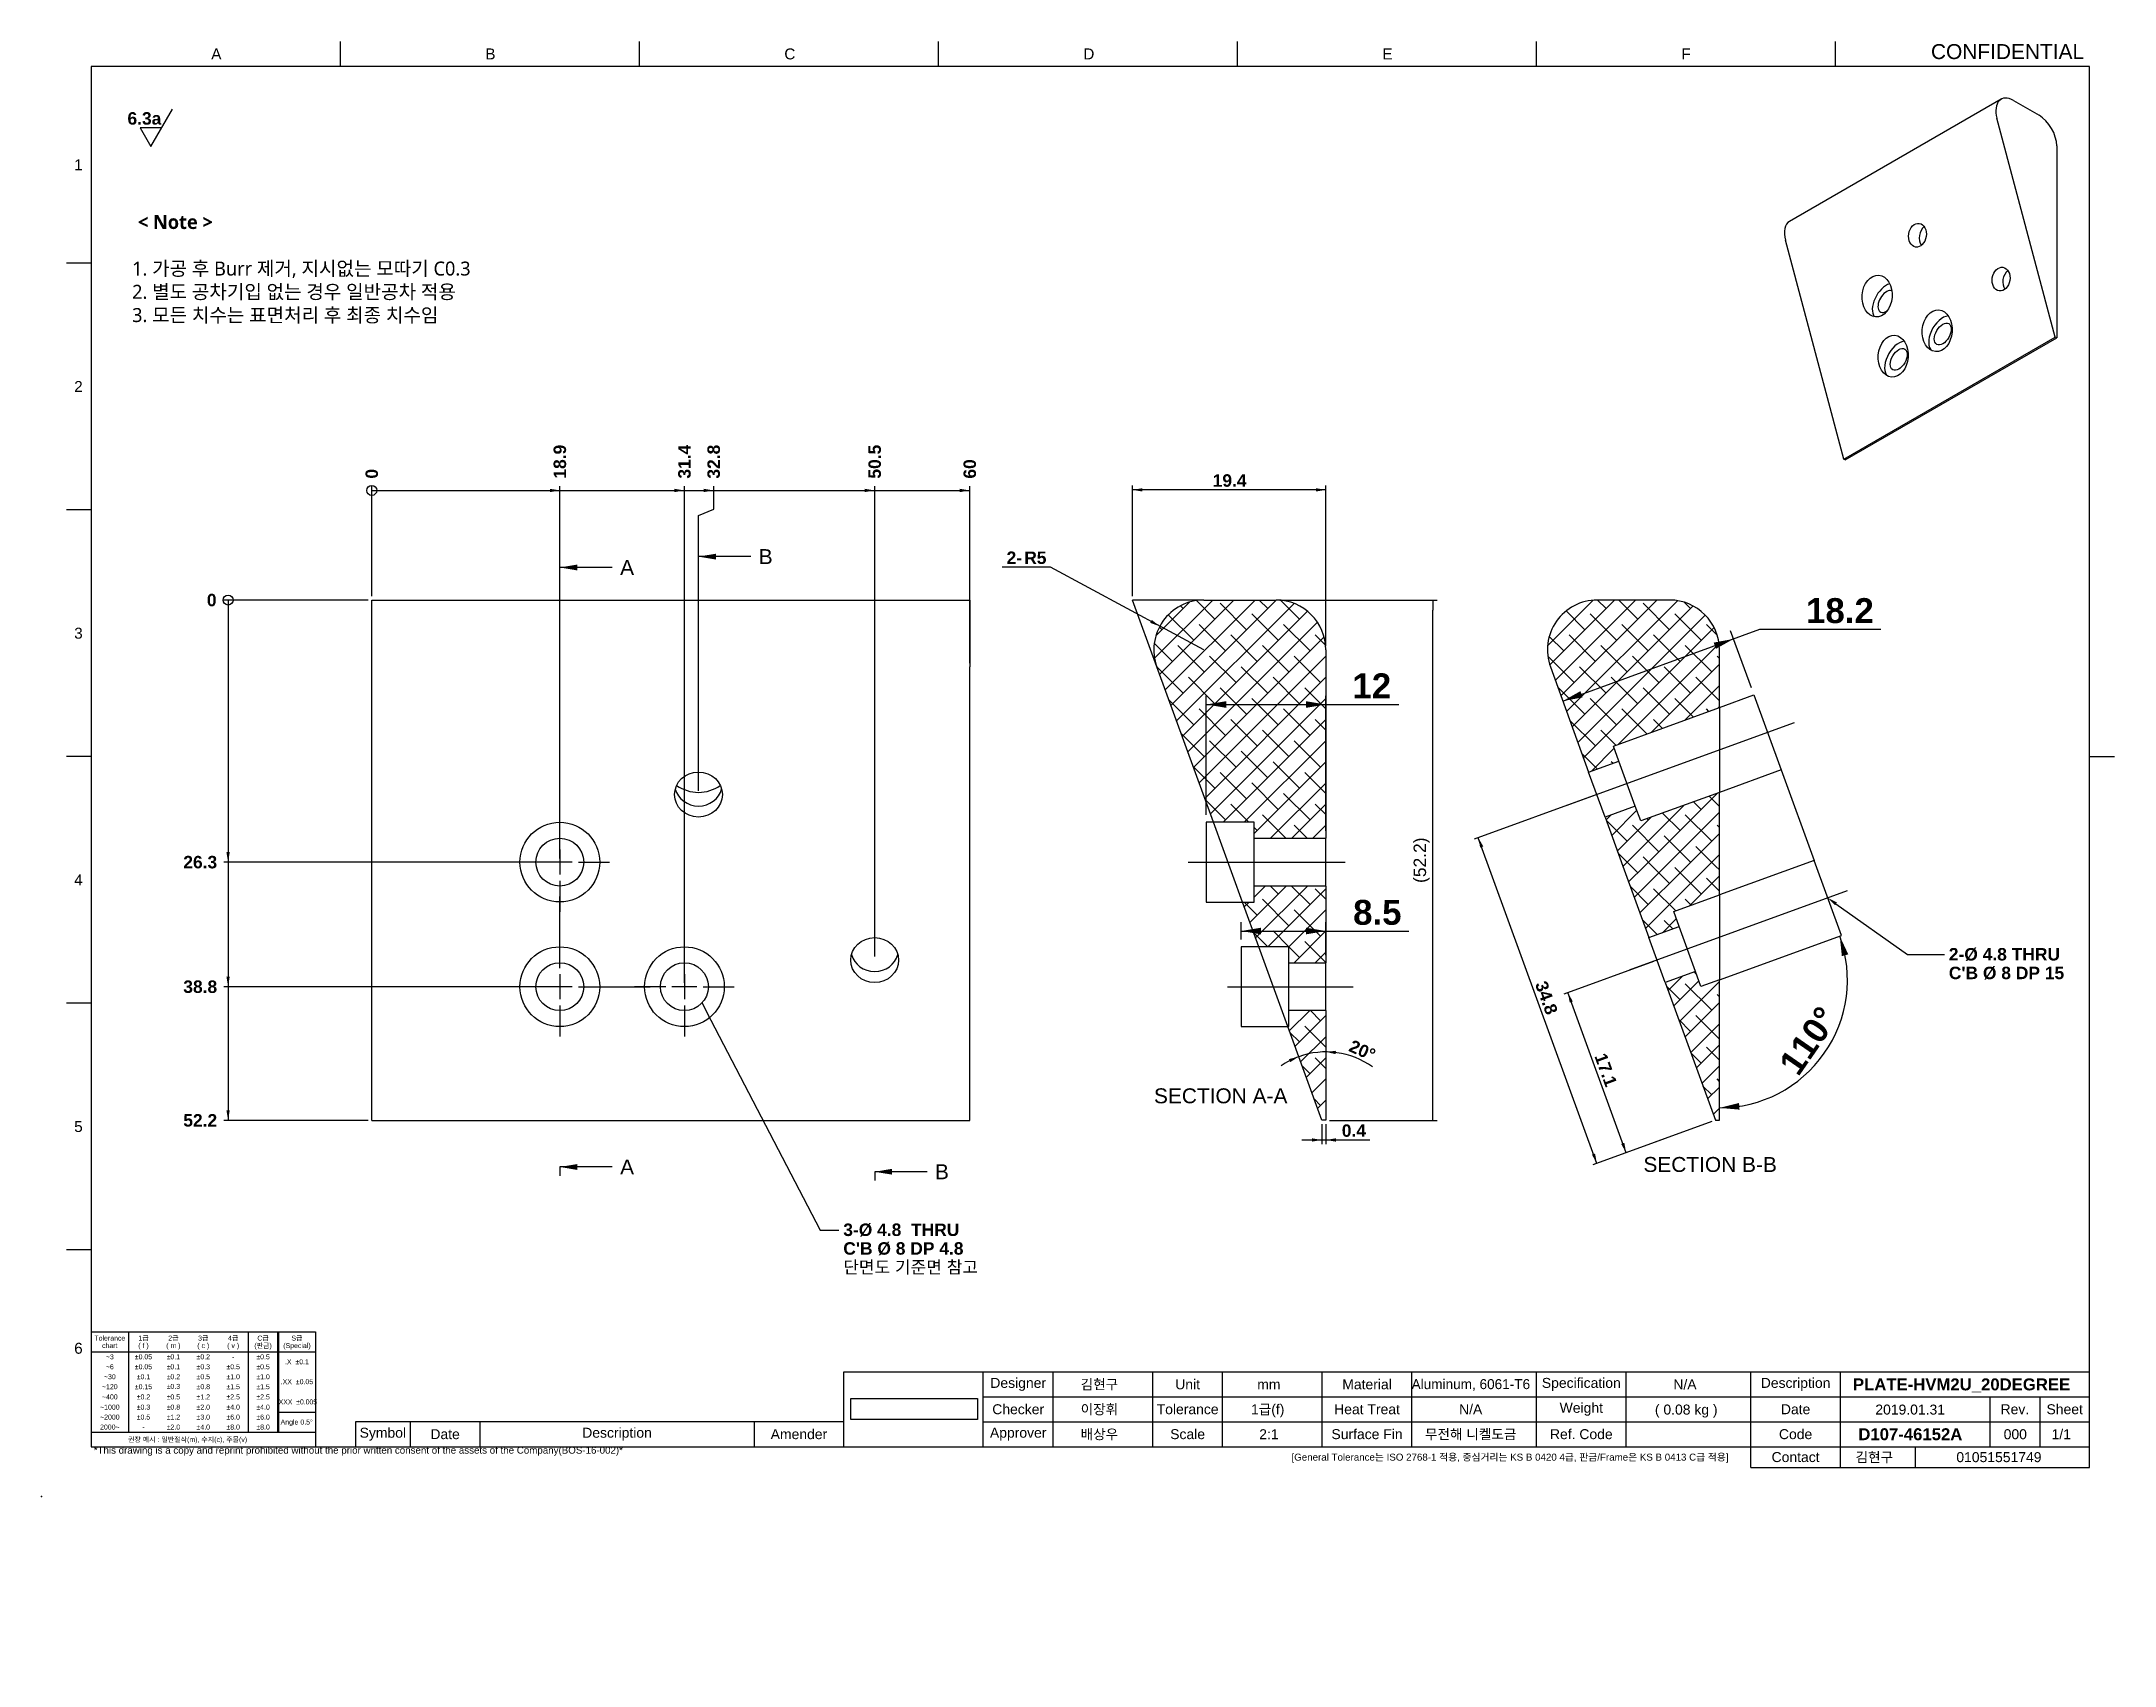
# Model space of a CAD drawing. Header units: millimetres. Extents: x 0 to 416, y -34 to 292.
import ezdxf
from ezdxf import colors
from ezdxf.entities.mleader import LeaderData, LeaderLine
from ezdxf.enums import TextEntityAlignment as Align
from ezdxf.lldxf.tags import DXFTag
from ezdxf.math import Vec2, Vec3

# ---------------------------------------------------------------- set-up
doc = ezdxf.new("R2010")
doc.units = ezdxf.units.MM
for name, color, linetype in [('Default', 7, 'Continuous'), ('DV3_Default', 7, 'Continuous'), ('DV4_Default', 7, 'Continuous'), ('LOGO', 7, 'Continuous'), ('MEC-000097267', 7, 'Continuous'), ('Template', 7, 'Continuous'), ('TEXT_CALLOUT', 7, 'Continuous'), ('기본', 7, 'Continuous')]:
    doc.layers.add(name, color=color, linetype=linetype)
doc.styles.add('SEACAD_Arial', font='arial.ttf')
doc.styles.add('SEACAD_ArialB', font='arialbd.ttf')
tags = doc.linetypes.add('CENTER2', pattern=[28.575, 19.05, -3.175, 3.175, -3.175]).pattern_tags.tags
tags[10:11] = [DXFTag(74, 4), DXFTag(75, 0), DXFTag(340, '0'), DXFTag(46, 0.0), DXFTag(50, 0.0), DXFTag(44, 0.0), DXFTag(45, 0.0)]
tags[8:9] = [DXFTag(74, 4), DXFTag(75, 0), DXFTag(340, '0'), DXFTag(46, 0.0), DXFTag(50, 0.0), DXFTag(44, 0.0), DXFTag(45, 0.0)]
tags[6:7] = [DXFTag(74, 4), DXFTag(75, 0), DXFTag(340, '0'), DXFTag(46, 0.0), DXFTag(50, 0.0), DXFTag(44, 0.0), DXFTag(45, 0.0)]
tags[4:5] = [DXFTag(74, 4), DXFTag(75, 0), DXFTag(340, '0'), DXFTag(46, 0.0), DXFTag(50, 0.0), DXFTag(44, 0.0), DXFTag(45, 0.0)]
tags = doc.linetypes.add('PHANTOM2', pattern=[31.75, 15.875, -3.175, 3.175, -3.175, 3.175, -3.175]).pattern_tags.tags
tags[14:15] = [DXFTag(74, 4), DXFTag(75, 0), DXFTag(340, '0'), DXFTag(46, 0.0), DXFTag(50, 0.0), DXFTag(44, 0.0), DXFTag(45, 0.0)]
tags[12:13] = [DXFTag(74, 4), DXFTag(75, 0), DXFTag(340, '0'), DXFTag(46, 0.0), DXFTag(50, 0.0), DXFTag(44, 0.0), DXFTag(45, 0.0)]
tags[10:11] = [DXFTag(74, 4), DXFTag(75, 0), DXFTag(340, '0'), DXFTag(46, 0.0), DXFTag(50, 0.0), DXFTag(44, 0.0), DXFTag(45, 0.0)]
tags[8:9] = [DXFTag(74, 4), DXFTag(75, 0), DXFTag(340, '0'), DXFTag(46, 0.0), DXFTag(50, 0.0), DXFTag(44, 0.0), DXFTag(45, 0.0)]
tags[6:7] = [DXFTag(74, 4), DXFTag(75, 0), DXFTag(340, '0'), DXFTag(46, 0.0), DXFTag(50, 0.0), DXFTag(44, 0.0), DXFTag(45, 0.0)]
tags[4:5] = [DXFTag(74, 4), DXFTag(75, 0), DXFTag(340, '0'), DXFTag(46, 0.0), DXFTag(50, 0.0), DXFTag(44, 0.0), DXFTag(45, 0.0)]
doc.dimstyles.new('CHAMFER', dxfattribs={"dimtxt": 5, "dimasz": 4, "dimexe": 1.75, "dimexo": 1.5, "dimgap": 1.25, "dimtad": 0, "dimtih": 1, "dimtoh": 1, "dimdec": 1, "dimlfac": 0.5, "dimdsep": 46, "dimtxsty": 'SEACAD_Arial', "dimblk1": '_SE_FILLED', "dimblk2": '_SE_FILLED', "dimsah": 1, "dimcen": 2.5, "dimadec": 0, "dimazin": 0, "dimtfac": 0.5, "dimtmove": 1, "dimatfit": 3, "dimfxl": 1, "dimarcsym": 0})
doc.dimstyles.new('STD', dxfattribs={"dimtxt": 5, "dimasz": 4, "dimexe": 1.75, "dimexo": 1.5, "dimgap": 1.25, "dimtad": 1, "dimdec": 3, "dimlfac": 0.5, "dimdsep": 46, "dimtxsty": 'SEACAD_Arial', "dimblk1": '_SE_FILLED', "dimblk2": '_SE_FILLED', "dimsah": 1, "dimcen": 2.5, "dimadec": 1, "dimazin": 0, "dimtfac": 0.5, "dimtdec": 4, "dimtmove": 0, "dimatfit": 3, "dimfxl": 1, "dimarcsym": 0})
picture_1 = doc.add_image_def('image1.bmp', size_in_pixel=(606, 101))

msp = doc.modelspace()

# ---------------------------------------------------------------- texts
at = {"layer": 'Default', "color": 7, "linetype": 'Continuous', "style": 'SEACAD_Arial'}
for s, p in [('SECTION A-A', (223.2452, 81.9093)), ('SECTION B-B', (321.4627, 68.1327))]:
    msp.add_text(s, height=3, dxfattribs=at).set_placement(p, align=Align.TOP_LEFT)
at = {"layer": 'Default', "char_height": 2, "attachment_point": 5}
for s, insert, width in [('{\\fArial|b0||i0||c0|p34;\\C7;\\H2.;\\W1.;Designer}', (196, 22.5), 15.4), ('{\\fArial|b0||i0||c0|p34;\\C7;\\H2.;\\W1.;Unit}', (230, 22.5), 15.4), ('{\\fArial|b0||i0||c0|p34;\\C7;\\H2.;\\W1.;Material}', (266, 22.5), 19.8), ('{\\fArial|b0||i0||c0|p34;\\C7;\\H2.;\\W1.;Specification}', (309, 22.5), 19.8), ('{\\fArial|b0||i0||c0|p34;\\C7;\\H2.;\\W1.;Description}', (352, 22.5), 19.8), ('{\\fArial|b0||i0||c0|p34;\\C7;\\H2.;\\W1.;Checker}', (196, 17.5), 15.4), ('{\\fArial|b0||i0||c0|p34;\\C7;\\H2.;\\W1.;Tolerance}', (230, 17.5), 15.4), ('{\\fArial|b0||i0||c0|p34;\\C7;\\H2.;\\W1.;Heat Treat}', (266, 17.5), 19.8), ('{\\fArial|b0||i0||c0|p34;\\C7;\\H2.;\\W1.;Weight}', (309, 17.5), 19.8), ('{\\fArial|b0||i0||c0|p34;\\C7;\\H2.;\\W1.;Date}', (352, 17.5), 19.8), ('{\\fArial|b0||i0||c0|p34;\\C7;\\H2.;\\W1.;Rev.}', (396, 17.5), 11), ('{\\fArial|b0||i0||c0|p34;\\C7;\\H2.;\\W1.;Sheet}', (406, 17.5), 11), ('{\\fArial|b0||i0||c0|p34;\\C7;\\H2.;\\W1.;Symbol}', (68.5, 12.5), 12.1), ('{\\fArial|b0||i0||c0|p34;\\C7;\\H2.;\\W1.;Date}', (81, 12.5), 15.4), ('{\\fArial|b0||i0||c0|p34;\\C7;\\H2.;\\W1.;Description}', (115.5, 12.5), 60.5), ('{\\fArial|b0||i0||c0|p34;\\C7;\\H2.;\\W1.;Amender}', (152, 12.5), 19.8), ('{\\fArial|b0||i0||c0|p34;\\C7;\\H2.;\\W1.;Approver}', (196, 12.5), 15.4), ('{\\fArial|b0||i0||c0|p34;\\C7;\\H2.;\\W1.;Scale}', (230, 12.5), 15.4), ('{\\fArial|b0||i0||c0|p34;\\C7;\\H2.;\\W1.;Surface Fin}', (266, 12.5), 19.8), ('{\\fArial|b0||i0||c0|p34;\\C7;\\H2.;\\W1.;Ref. Code}', (309, 12.5), 19.8), ('{\\fArial|b0||i0||c0|p34;\\C7;\\H2.;\\W1.;Code}', (352, 12.5), 19.8), ('{\\fArial|b0||i0||c0|p34;\\C7;\\H2.;\\W1.;Contact}', (352, 7.9), 19.8)]:
    msp.add_mtext(s, dxfattribs=dict(at, insert=insert, width=width))
at = {"layer": '기본', "insert": (18.1893, 257.1635), "char_height": 3, "width": 89.806613, "attachment_point": 1}
msp.add_mtext('{\\fArial|b0||i0||c0|p34;\\C7;\\H3.;\\W1.; }{\\f맑은 고딕|b1||i0||c0|p34;\\C7;\\H2.8;\\W1.;< Note >\\P}{\\f맑은 고딕|b0||i0||c0|p34;\\C7;\\H2.8;\\W1.;\\P}{\\f맑은 고딕|b0||i0||c0|p34;\\C7;\\H2.8;\\W1.;1. 가공 후 Burr 제거, 지시없는 모따기 C0.3\\P}{\\f맑은 고딕|b0||i0||c0|p34;\\C7;\\H2.8;\\W1.;2. 별도 공차기입 없는 경우 일반공차 적용\\P}{\\f맑은 고딕|b0||i0||c0|p34;\\C7;\\H2.8;\\W1.;3. 모든 치수는 표면처리 후 최종 치수임\\P}', dxfattribs=at)

# ---------------------------------------------------------------- blocks, each defined once
blk = doc.blocks.new('SEANNOT_GROUP')
at = {"layer": 'Default', "color": 7, "linetype": 'CENTER2'}
for p, q in [((104.02, 106.06), (104.02, 112.31)), ((104.02, 104.81), (104.02, 99.81)), ((100.27, 102.31), (94.02, 102.31)), ((106.52, 102.31), (101.52, 102.31)), ((107.77, 102.31), (114.02, 102.31)), ((104.02, 98.56), (104.02, 92.31))]:
    blk.add_line(p, q, dxfattribs=at)
blk = doc.blocks.new('SEANNOT_GROUP1')
at = {"layer": 'Default', "color": 7, "linetype": 'CENTER2'}
for p, q in [((104.02, 131.06), (104.02, 137.31)), ((104.02, 129.81), (104.02, 124.81)), ((100.27, 127.31), (94.02, 127.31)), ((106.52, 127.31), (101.52, 127.31)), ((107.77, 127.31), (114.02, 127.31)), ((104.02, 123.56), (104.02, 117.31))]:
    blk.add_line(p, q, dxfattribs=at)
blk = doc.blocks.new('SEANNOT_GROUP2')
at = {"layer": 'Default', "color": 7, "linetype": 'CENTER2'}
for p, q in [((129.02, 106.06), (129.02, 112.31)), ((129.02, 104.81), (129.02, 99.81)), ((125.27, 102.31), (119.02, 102.31)), ((131.52, 102.31), (126.52, 102.31)), ((132.77, 102.31), (139.02, 102.31)), ((129.02, 98.56), (129.02, 92.31))]:
    blk.add_line(p, q, dxfattribs=at)
blk = doc.blocks.new('SEANNOT_GROUP3')
at = {"layer": 'Default', "color": 7, "linetype": 'CENTER2'}
blk.add_line((104.02, 109.19), (104.02, 120.43), dxfattribs=at)
blk = doc.blocks.new('SEANNOT_GROUP4')
at = {"layer": 'Default', "color": 7, "linetype": 'CENTER2'}
blk.add_line((110.9, 102.31), (122.14, 102.31), dxfattribs=at)
blk = doc.blocks.new('SEANNOT_GROUP5')
at = {"layer": 'Default', "color": 7, "linetype": 'CENTER2'}
blk.add_line((230.11, 127.31), (261.61, 127.31), dxfattribs=at)
blk = doc.blocks.new('SEANNOT_GROUP6')
at = {"layer": 'Default', "color": 7, "linetype": 'CENTER2'}
blk.add_line((237.97, 102.31), (263.23, 102.31), dxfattribs=at)
blk = doc.blocks.new('_SE_FILLED')
at = {"color": 0}
blk.add_line((0, 0), (-1, 0), dxfattribs=at)
blk.add_solid([(0, 0), (-1, -0.1665), (-1, 0.1665), (0, 0)], dxfattribs=at)
blk = doc.blocks.new('SEANNOT_GROUP8')
at = {"layer": 'Default', "color": 7, "linetype": 'CENTER2'}
blk.add_line((305.98, 138.64), (351.81, 155.32), dxfattribs=at)
blk = doc.blocks.new('SEANNOT_GROUP9')
at = {"layer": 'Default', "color": 7, "linetype": 'Continuous'}
for p, q in [((19.78, 274.68), (21.95, 270.93)), ((24.11, 274.68), (19.78, 274.68)), ((21.95, 270.93), (26.28, 278.43))]:
    blk.add_line(p, q, dxfattribs=at)
at = {"layer": 'Default', "color": 7, "linetype": 'Continuous', "style": 'SEACAD_ArialB'}
blk.add_text('6.3a', height=2.5, dxfattribs=at).set_placement((17.26, 277.81), align=Align.TOP_LEFT)
blk = doc.blocks.new('SEANNOT_GROUP10')
at = {"layer": 'Default', "color": 7, "linetype": 'CENTER2'}
blk.add_line((362.32, 121.52), (318.59, 105.6), dxfattribs=at)
blk = doc.blocks.new('SE')
at = {"layer": 'MEC-000097267', "color": 7, "linetype": 'Continuous'}
for p, q in [((66.28, 179.9), (186.28, 179.9)), ((66.28, 166.48), (66.28, 179.9)), ((186.28, 179.9), (186.28, 166.48)), ((66.28, 75.49), (66.28, 166.48)), ((186.28, 75.49), (186.28, 166.48)), ((66.28, 75.49), (186.28, 75.49))]:
    blk.add_line(p, q, dxfattribs=at)
for centre, radius in [((104.02, 127.31), 8), ((104.02, 127.31), 4.8), ((104.02, 102.31), 8), ((129.02, 102.31), 8), ((104.02, 102.31), 4.8), ((129.02, 102.31), 4.8)]:
    blk.add_circle(centre, radius, dxfattribs=at)
for centre in [(131.84, 140.87), (167.2, 107.65)]:
    blk.add_ellipse(centre, major_axis=(-4.8, 0), ratio=0.939693, dxfattribs=at)
for centre, major_axis, start_param, end_param in [((131.84, 143.08), (-4.8, 0), 0.247442, 2.894151), ((131.84, 149.82), (0, -8.51), 5.702893, 6.283185), ((131.84, 149.82), (0, -8.51), 0, 0.580293), ((167.2, 109.86), (-4.8, 0), 0.247442, 2.894151)]:
    blk.add_ellipse(centre, major_axis=major_axis, ratio=0.939693, start_param=start_param, end_param=end_param, dxfattribs=at)
blk = doc.blocks.new('SE1')
at = {"layer": 'MEC-000097267', "color": 7, "linetype": 'Continuous'}
for p, q in [((393.22, 280.4), (350.8, 255.9)), ((395.72, 280.15), (400.86, 277.19)), ((404.11, 232.69), (392.4, 276.59)), ((404.39, 271.06), (404.39, 232.52)), ((361.68, 208.19), (349.98, 252.1)), ((361.68, 208.19), (404.11, 232.69)), ((361.97, 208.03), (404.39, 232.52)), ((404.39, 232.52), (404.11, 232.69)), ((361.97, 208.03), (361.68, 208.19))]:
    blk.add_line(p, q, dxfattribs=at)
for centre, major_axis, ratio, start_param, end_param in [((395.72, 276.07), (2.5, -4.33), 0.57735, 2.356194, 4.276057), ((400.86, 273.11), (2.5, -4.33), 0.57735, 0.785398, 2.356194), ((353.3, 251.57), (2.5, -4.33), 0.57735, 3.141593, 4.276057), ((378.6, 252.79), (0.37, 2.37), 0.739997, 0.658138, 2.483454), ((395.37, 243.97), (0.37, 2.37), 0.739997, 0.658138, 2.483454), ((370.22, 239.82), (-2, -3.46), 0.57735, 3.693493, 6.036817), ((370.22, 239.82), (1.2, 2.08), 0.57735, 0.089153, 4.047865), ((381.53, 233.29), (-2, -3.46), 0.57735, 3.530178, 6.200132), ((372.69, 228.19), (-2, -3.46), 0.57735, 3.530178, 6.200132)]:
    blk.add_ellipse(centre, major_axis=major_axis, ratio=ratio, start_param=start_param, end_param=end_param, dxfattribs=at)
for centre, major_axis, ratio in [((376.45, 253.12), (0.37, 2.37), 0.739997), ((393.23, 244.31), (0.37, 2.37), 0.739997), ((368.36, 240.9), (-0.32, -4.19), 0.715187), ((380.41, 233.94), (-0.32, -4.19), 0.715187), ((371.58, 228.84), (-0.32, -4.19), 0.715187), ((381.53, 233.29), (1.2, 2.08), 0.57735), ((372.69, 228.19), (1.2, 2.08), 0.57735)]:
    blk.add_ellipse(centre, major_axis=major_axis, ratio=ratio, dxfattribs=at)
blk = doc.blocks.new('GDimGGroup')
at = {"layer": 'Default', "color": 7, "linetype": 'Continuous'}
blk.add_line((66.28, 180.65), (66.28, 202.77), dxfattribs=at)
blk.add_circle((66.28, 201.9), 1, dxfattribs=at)
at = {"layer": 'Default', "color": 7, "linetype": 'Continuous', "style": 'SEACAD_ArialB'}
blk.add_text('0', height=2.5, rotation=90, dxfattribs=at).set_placement((65.03, 204.27), align=Align.TOP_LEFT)
blk = doc.blocks.new('GDimGGroup1')
at = {"layer": 'Default', "linetype": 'Continuous'}
blk.add_hatch(color=7, dxfattribs=at).paths.add_polyline_path([(102.02, 202.23), (102.02, 201.56), (104.02, 201.9)])
at = {"layer": 'Default', "color": 7, "linetype": 'Continuous'}
for p, q in [((66.28, 201.9), (104.02, 201.9)), ((104.02, 128.06), (104.02, 202.77))]:
    blk.add_line(p, q, dxfattribs=at)
at = {"layer": 'Default', "color": 7, "linetype": 'Continuous', "style": 'SEACAD_ArialB'}
blk.add_text('18.9', height=2.5, rotation=90, dxfattribs=at).set_placement((102.77, 204.27), align=Align.TOP_LEFT)
blk = doc.blocks.new('GDimGGroup2')
at = {"layer": 'Default', "linetype": 'Continuous'}
blk.add_hatch(color=7, dxfattribs=at).paths.add_polyline_path([(127.02, 202.23), (127.02, 201.56), (129.02, 201.9)])
at = {"layer": 'Default', "color": 7, "linetype": 'Continuous'}
for p, q in [((104.02, 201.9), (129.02, 201.9)), ((129.02, 103.06), (129.02, 202.77))]:
    blk.add_line(p, q, dxfattribs=at)
at = {"layer": 'Default', "color": 7, "linetype": 'Continuous', "style": 'SEACAD_ArialB'}
blk.add_text('31.4', height=2.5, rotation=90, dxfattribs=at).set_placement((127.77, 204.27), align=Align.TOP_LEFT)
blk = doc.blocks.new('GDimGGroup3')
at = {"layer": 'Default', "linetype": 'Continuous'}
blk.add_hatch(color=7, dxfattribs=at).paths.add_polyline_path([(184.28, 202.23), (184.28, 201.56), (186.28, 201.9)])
at = {"layer": 'Default', "color": 7, "linetype": 'Continuous'}
for p, q in [((167.2, 201.9), (186.28, 201.9)), ((186.28, 167.23), (186.28, 202.77))]:
    blk.add_line(p, q, dxfattribs=at)
at = {"layer": 'Default', "color": 7, "linetype": 'Continuous', "style": 'SEACAD_ArialB'}
blk.add_text('60', height=2.5, rotation=90, dxfattribs=at).set_placement((185.03, 204.27), align=Align.TOP_LEFT)
blk = doc.blocks.new('GDimGGroup4')
at = {"layer": 'Default', "color": 7, "linetype": 'Continuous'}
blk.add_line((65.53, 179.9), (36.57, 179.9), dxfattribs=at)
blk.add_circle((37.45, 179.9), 1, dxfattribs=at)
at = {"layer": 'Default', "color": 7, "linetype": 'Continuous', "style": 'SEACAD_ArialB'}
blk.add_text('0', height=2.5, dxfattribs=at).set_placement((33.19, 181.15), align=Align.TOP_LEFT)
blk = doc.blocks.new('GDimGGroup5')
at = {"layer": 'Default', "linetype": 'Continuous'}
blk.add_hatch(color=7, dxfattribs=at).paths.add_polyline_path([(37.12, 129.31), (37.45, 127.31), (37.78, 129.31)])
at = {"layer": 'Default', "color": 7, "linetype": 'Continuous'}
for p, q in [((37.45, 179.9), (37.45, 127.31)), ((103.27, 127.31), (36.57, 127.31))]:
    blk.add_line(p, q, dxfattribs=at)
at = {"layer": 'Default', "color": 7, "linetype": 'Continuous', "style": 'SEACAD_ArialB'}
blk.add_text('26.3', height=2.5, dxfattribs=at).set_placement((28.46, 128.56), align=Align.TOP_LEFT)
blk = doc.blocks.new('GDimGGroup6')
at = {"layer": 'Default', "linetype": 'Continuous'}
blk.add_hatch(color=7, dxfattribs=at).paths.add_polyline_path([(37.12, 104.31), (37.45, 102.31), (37.78, 104.31)])
at = {"layer": 'Default', "color": 7, "linetype": 'Continuous'}
for p, q in [((37.45, 127.31), (37.45, 102.31)), ((103.27, 102.31), (36.57, 102.31))]:
    blk.add_line(p, q, dxfattribs=at)
at = {"layer": 'Default', "color": 7, "linetype": 'Continuous', "style": 'SEACAD_ArialB'}
blk.add_text('38.8', height=2.5, dxfattribs=at).set_placement((28.46, 103.56), align=Align.TOP_LEFT)
blk = doc.blocks.new('GDimGGroup7')
at = {"layer": 'Default', "linetype": 'Continuous'}
blk.add_hatch(color=7, dxfattribs=at).paths.add_polyline_path([(37.12, 77.49), (37.45, 75.49), (37.78, 77.49)])
at = {"layer": 'Default', "color": 7, "linetype": 'Continuous'}
for p, q in [((37.45, 102.31), (37.45, 75.49)), ((65.53, 75.49), (36.57, 75.49))]:
    blk.add_line(p, q, dxfattribs=at)
at = {"layer": 'Default', "color": 7, "linetype": 'Continuous', "style": 'SEACAD_ArialB'}
blk.add_text('52.2', height=2.5, dxfattribs=at).set_placement((28.46, 76.74), align=Align.TOP_LEFT)
blk = doc.blocks.new('SE3')
at = {"color": 7, "linetype": 'Continuous', "style": 'SEACAD_Arial'}
blk.add_text('A', height=3, dxfattribs=at).set_placement((116.12, 187.94), align=Align.TOP_LEFT)
blk = doc.blocks.new('SE4')
at = {"color": 7, "linetype": 'Continuous', "style": 'SEACAD_Arial'}
blk.add_text('A', height=3, dxfattribs=at).set_placement((116.12, 67.63), align=Align.TOP_LEFT)
blk = doc.blocks.new('SEANNOT_GROUP12')
at = {"linetype": 'Continuous'}
blk.add_hatch(color=7, dxfattribs=at).paths.add_polyline_path([(107.52, 187.02), (104.02, 186.44), (107.52, 185.85)])
at = {"color": 7, "linetype": 'Continuous'}
blk.add_lwpolyline([(114.52, 186.44), (104.02, 186.44)], dxfattribs=at)
blk = doc.blocks.new('SEANNOT_GROUP13')
at = {"linetype": 'Continuous'}
blk.add_hatch(color=7, dxfattribs=at).paths.add_polyline_path([(107.52, 66.71), (104.02, 66.13), (107.52, 65.54)])
at = {"color": 7, "linetype": 'Continuous'}
blk.add_lwpolyline([(114.52, 66.13), (104.02, 66.13)], dxfattribs=at)
blk = doc.blocks.new('SE2')
at = {"layer": 'Default', "color": 7, "linetype": 'CENTER2'}
for p, q in [((104.02, 186.44), (104.02, 188.19)), ((104.02, 66.13), (104.02, 64.38))]:
    blk.add_line(p, q, dxfattribs=at)
at = {"layer": 'Default', "color": 7, "linetype": 'CENTER2', "const_width": 0.00023}
blk.add_lwpolyline([(104.02, 186.44), (104.02, 66.13)], dxfattribs=at)
at = {"layer": 'Default'}
for name in ['SE3', 'SEANNOT_GROUP12', 'SEANNOT_GROUP13', 'SE4']:
    blk.add_blockref(name, (0, 0), dxfattribs=at)
blk = doc.blocks.new('DMBLK11')
at = {"layer": 'DV3_Default', "linetype": 'Continuous'}
for points in [[(237.74, 159.6), (233.74, 158.94), (237.74, 158.27)], [(253.74, 159.6), (253.74, 158.27), (257.74, 158.94)]]:
    blk.add_hatch(color=7, dxfattribs=at).paths.add_polyline_path(points)
at = {"layer": 'DV3_Default', "color": 7, "linetype": 'Continuous'}
for p, q in [((233.74, 136.81), (233.74, 160.69)), ((233.74, 158.94), (272.37, 158.94)), ((257.74, 133.61), (257.74, 160.69))]:
    blk.add_line(p, q, dxfattribs=at)
at = {"layer": 'DV3_Default', "color": 7, "linetype": 'Continuous', "style": 'SEACAD_ArialB'}
blk.add_text('12', height=5, dxfattribs=at).set_placement((263.07, 165.19), align=Align.TOP_LEFT)
blk = doc.blocks.new('DMBLK12')
at = {"layer": 'DV3_Default', "linetype": 'Continuous'}
for points in [[(244.74, 114.15), (240.74, 113.48), (244.74, 112.81)], [(253.74, 114.15), (253.74, 112.81), (257.74, 113.48)]]:
    blk.add_hatch(color=7, dxfattribs=at).paths.add_polyline_path(points)
at = {"layer": 'DV3_Default', "color": 7, "linetype": 'Continuous'}
for p, q in [((240.74, 111.81), (240.74, 115.23)), ((240.74, 113.48), (274.4, 113.48)), ((257.74, 108.61), (257.74, 115.23))]:
    blk.add_line(p, q, dxfattribs=at)
at = {"layer": 'DV3_Default', "color": 7, "linetype": 'Continuous', "style": 'SEACAD_ArialB'}
blk.add_text('8.5', height=5, dxfattribs=at).set_placement((263.21, 119.73), align=Align.TOP_LEFT)
blk = doc.blocks.new('SE7')
at = {"color": 7, "linetype": 'Continuous', "style": 'SEACAD_Arial'}
blk.add_text('B', height=3, dxfattribs=at).set_placement((179.3, 66.67), align=Align.TOP_LEFT)
blk = doc.blocks.new('SE8')
at = {"color": 7, "linetype": 'Continuous', "style": 'SEACAD_Arial'}
blk.add_text('B', height=3, dxfattribs=at).set_placement((143.94, 190.12), align=Align.TOP_LEFT)
blk = doc.blocks.new('SEANNOT_GROUP14')
at = {"linetype": 'Continuous'}
blk.add_hatch(color=7, dxfattribs=at).paths.add_polyline_path([(170.7, 65.76), (167.2, 65.17), (170.7, 64.59)])
at = {"color": 7, "linetype": 'Continuous'}
blk.add_lwpolyline([(177.7, 65.17), (167.2, 65.17)], dxfattribs=at)
blk = doc.blocks.new('SEANNOT_GROUP15')
at = {"linetype": 'Continuous'}
blk.add_hatch(color=7, dxfattribs=at).paths.add_polyline_path([(135.34, 189.2), (131.84, 188.62), (135.34, 188.03)])
at = {"color": 7, "linetype": 'Continuous'}
blk.add_lwpolyline([(142.34, 188.62), (131.84, 188.62)], dxfattribs=at)
blk = doc.blocks.new('SE6')
at = {"layer": 'Default', "color": 7, "linetype": 'CENTER2'}
for p, q in [((131.84, 188.62), (131.84, 190.37)), ((167.2, 65.17), (167.2, 63.42))]:
    blk.add_line(p, q, dxfattribs=at)
at = {"layer": 'Default', "color": 7, "linetype": 'CENTER2', "const_width": 0.00023}
blk.add_lwpolyline([(167.2, 65.17), (167.2, 126.51), (131.84, 126.51), (131.84, 188.62)], dxfattribs=at)
at = {"layer": 'Default'}
for name in ['SEANNOT_GROUP15', 'SE8', 'SE7', 'SEANNOT_GROUP14']:
    blk.add_blockref(name, (0, 0), dxfattribs=at)
blk = doc.blocks.new('DMBLK13')
at = {"layer": 'DV4_Default', "linetype": 'Continuous'}
for points in [[(335.56, 171.36), (336.02, 170.11), (339.55, 172.1)], [(308.82, 161.62), (305.29, 159.63), (309.27, 160.37)]]:
    blk.add_hatch(color=7, dxfattribs=at).paths.add_polyline_path(points)
at = {"layer": 'DV4_Default', "color": 7, "linetype": 'Continuous'}
for p, q in [((305.29, 159.63), (344.85, 174.03)), ((343.13, 162.27), (338.95, 173.74)), ((344.85, 174.03), (369.07, 174.03))]:
    blk.add_line(p, q, dxfattribs=at)
at = {"layer": 'DV4_Default', "color": 7, "linetype": 'Continuous', "style": 'SEACAD_ArialB'}
blk.add_text('18.2', height=5, dxfattribs=at).set_placement((354.1, 180.28), align=Align.TOP_LEFT)
blk = doc.blocks.new('DMBLK14')
at = {"layer": 'DV4_Default', "linetype": 'Continuous'}
for points in [[(362.57, 108.8), (360.86, 112.47), (361.28, 108.44)], [(340.65, 78.97), (336.71, 77.99), (340.75, 77.64)]]:
    blk.add_hatch(color=7, dxfattribs=at).paths.add_polyline_path(points)
at = {"layer": 'DV4_Default', "color": 7, "linetype": 'Continuous'}
blk.add_arc((336.71, 103.68), 25.69, 270, 20, dxfattribs=at)
at = {"layer": 'DV4_Default', "color": 7, "linetype": 'Continuous', "style": 'SEACAD_ArialB'}
blk.add_text('110°', height=5, rotation=55.306, dxfattribs=at).set_placement((348.4, 86.97), align=Align.TOP_LEFT)
blk = doc.blocks.new('DMBLK15')
at = {"layer": 'Default', "linetype": 'Continuous'}
blk.add_hatch(color=7, dxfattribs=at).paths.add_polyline_path([(222.5, 175.31), (224.42, 174.65), (222.82, 175.9)])
at = {"layer": 'Default', "color": 7, "linetype": 'Continuous'}
for p, q in [((202.49, 186.52), (192.79, 186.52)), ((233.22, 169.9), (202.49, 186.52))]:
    blk.add_line(p, q, dxfattribs=at)
at = {"layer": 'Default', "color": 7, "linetype": 'Continuous', "style": 'SEACAD_ArialB'}
for s, p in [('2-', (193.67, 189.64)), ('R', (197.22, 189.64)), ('5', (199.72, 189.64))]:
    blk.add_text(s, height=2.5, dxfattribs=at).set_placement(p, align=Align.TOP_LEFT)
blk = doc.blocks.new('GDimGGroup8')
at = {"layer": 'Default', "linetype": 'Continuous'}
blk.add_hatch(color=7, dxfattribs=at).paths.add_polyline_path([(132.89, 202.23), (132.89, 201.56), (134.89, 201.9)])
at = {"layer": 'Default', "color": 7, "linetype": 'Continuous'}
for p, q in [((129.02, 201.9), (134.89, 201.9)), ((134.89, 198.15), (134.89, 202.77)), ((131.84, 196.9), (134.89, 198.15)), ((131.84, 141.62), (131.84, 196.9))]:
    blk.add_line(p, q, dxfattribs=at)
at = {"layer": 'Default', "color": 7, "linetype": 'Continuous', "style": 'SEACAD_ArialB'}
blk.add_text('32.8', height=2.5, rotation=90, dxfattribs=at).set_placement((133.64, 204.27), align=Align.TOP_LEFT)
blk = doc.blocks.new('GDimGGroup9')
at = {"layer": 'Default', "linetype": 'Continuous'}
blk.add_hatch(color=7, dxfattribs=at).paths.add_polyline_path([(165.2, 202.23), (165.2, 201.56), (167.2, 201.9)])
at = {"layer": 'Default', "color": 7, "linetype": 'Continuous'}
for p, q in [((134.89, 201.9), (167.2, 201.9)), ((167.2, 108.4), (167.2, 202.77))]:
    blk.add_line(p, q, dxfattribs=at)
at = {"layer": 'Default', "color": 7, "linetype": 'Continuous', "style": 'SEACAD_ArialB'}
blk.add_text('50.5', height=2.5, rotation=90, dxfattribs=at).set_placement((165.95, 204.27), align=Align.TOP_LEFT)
blk = doc.blocks.new('DMBLK16')
at = {"layer": 'Default', "linetype": 'Continuous'}
for points in [[(288.7, 130.22), (289.33, 130.45), (288.33, 132.21)], [(311.13, 68.6), (312.13, 66.84), (311.75, 68.83)]]:
    blk.add_hatch(color=7, dxfattribs=at).paths.add_polyline_path(points)
at = {"layer": 'Default', "color": 7, "linetype": 'Continuous'}
for p, q in [((311.41, 140.61), (287.51, 131.91)), ((312.13, 66.84), (288.33, 132.21)), ((335.21, 75.24), (311.3, 66.54))]:
    blk.add_line(p, q, dxfattribs=at)
at = {"layer": 'Default', "color": 7, "linetype": 'Continuous', "style": 'SEACAD_ArialB'}
blk.add_text('34.8', height=2.5, rotation=290, dxfattribs=at).set_placement((302.03, 103.7), align=Align.TOP_LEFT)
blk = doc.blocks.new('DMBLK17')
at = {"layer": 'Default', "linetype": 'Continuous'}
for points in [[(306.67, 99.13), (307.29, 99.36), (306.3, 101.13)], [(317, 70.74), (318, 68.97), (317.63, 70.97)]]:
    blk.add_hatch(color=7, dxfattribs=at).paths.add_polyline_path(points)
at = {"layer": 'Default', "color": 7, "linetype": 'Continuous'}
for p, q in [((323.5, 107.39), (305.47, 100.83)), ((318, 68.97), (306.3, 101.13)), ((335.21, 75.24), (317.18, 68.67))]:
    blk.add_line(p, q, dxfattribs=at)
at = {"layer": 'Default', "color": 7, "linetype": 'Continuous', "style": 'SEACAD_ArialB'}
blk.add_text('17.1', height=2.5, rotation=290, dxfattribs=at).set_placement((313.95, 89.23), align=Align.TOP_LEFT)
blk = doc.blocks.new('DMBLK18')
at = {"layer": 'Default', "linetype": 'Continuous'}
for points in [[(254.94, 71.22), (256.94, 71.55), (254.94, 71.88)], [(259.74, 71.22), (259.74, 71.88), (257.74, 71.55)]]:
    blk.add_hatch(color=7, dxfattribs=at).paths.add_polyline_path(points)
at = {"layer": 'Default', "color": 7, "linetype": 'Continuous'}
for p, q in [((252.94, 71.55), (266.53, 71.55)), ((256.94, 74.74), (256.94, 70.68)), ((257.74, 74.74), (257.74, 70.68))]:
    blk.add_line(p, q, dxfattribs=at)
at = {"layer": 'Default', "color": 7, "linetype": 'Continuous', "style": 'SEACAD_ArialB'}
blk.add_text('0.4', height=2.5, dxfattribs=at).set_placement((260.93, 74.68), align=Align.TOP_LEFT)
blk = doc.blocks.new('DMBLK19')
at = {"layer": 'Default', "linetype": 'Continuous'}
for points in [[(250.59, 87.16), (252.29, 88.27), (250.32, 87.77)], [(259.75, 89.44), (257.74, 89.23), (259.71, 88.77)]]:
    blk.add_hatch(color=7, dxfattribs=at).paths.add_polyline_path(points)
at = {"layer": 'Default', "color": 7, "linetype": 'Continuous'}
for start, end in [(110, 124.3833), (54.1015, 110)]:
    blk.add_arc((257.74, 73.29), 15.93, start, end, dxfattribs=at)
at = {"layer": 'Default', "color": 7, "linetype": 'Continuous', "style": 'SEACAD_ArialB'}
blk.add_text('20°', height=2.5, rotation=335.8981, dxfattribs=at).set_placement((263.16, 91.75), align=Align.TOP_LEFT)
blk = doc.blocks.new('*D143')
at = {"layer": 'Default', "color": 0, "linetype": 'Continuous', "lineweight": -2}
for p, q in [((248.49, 179.9), (280.1, 179.9)), ((279.23, 77.49), (279.23, 177.9)), ((258.49, 75.49), (280.1, 75.49))]:
    blk.add_line(p, q, dxfattribs=at)
at = {"layer": 'Defpoints', "color": 0}
for p in [(247.74, 179.9), (279.23, 179.9), (257.74, 75.49)]:
    blk.add_point(p, dxfattribs=at)
at = {"layer": 'Default', "color": 0, "lineweight": -2, "xscale": 2, "yscale": 2, "zscale": 2}
for p, rotation in [((279.23, 179.9), 90), ((279.23, 75.49), 270)]:
    blk.add_blockref('_SE_FILLED', p, dxfattribs=dict(at, rotation=rotation))
at = {"layer": 'Default', "color": 0, "insert": (276.97, 127.69), "char_height": 2.5, "attachment_point": 5, "rotation": 90, "style": 'SEACAD_Arial'}
blk.add_mtext('\\A1;(52.2)', dxfattribs=at)
blk = doc.blocks.new('DMBLK20')
at = {"layer": 'Default', "linetype": 'Continuous'}
for points in [[(220.94, 202.35), (218.94, 202.01), (220.94, 201.68)], [(255.74, 202.35), (255.74, 201.68), (257.74, 202.01)]]:
    blk.add_hatch(color=7, dxfattribs=at).paths.add_polyline_path(points)
at = {"layer": 'Default', "color": 7, "linetype": 'Continuous'}
for p, q in [((218.94, 180.65), (218.94, 202.89)), ((257.74, 202.01), (218.94, 202.01)), ((257.74, 170.65), (257.74, 202.89))]:
    blk.add_line(p, q, dxfattribs=at)
at = {"layer": 'Default', "color": 7, "linetype": 'Continuous', "style": 'SEACAD_ArialB'}
blk.add_text('19.4', height=2.5, dxfattribs=at).set_placement((235.03, 205.14), align=Align.TOP_LEFT)
blk = doc.blocks.new('_DOT')
at = {"color": 0, "linetype": 'ByBlock', "lineweight": -2}
blk.add_line((-0.5, 0), (-1, 0), dxfattribs=at)
at = {"color": 0, "linetype": 'ByBlock', "const_width": 0.5}
blk.add_lwpolyline([(-0.25, 0, 1), (0.25, 0, 1)], format="xyb", close=True, dxfattribs=at)
blk = doc.blocks.new('SE5')
at = {"layer": 'MEC-000097267', "linetype": 'Continuous'}
h = blk.add_hatch(dxfattribs=at)
h.set_pattern_fill('ANSI38', scale=0.94488, style=0)
edge = h.paths.add_edge_path()
edge.add_line((243.3365, 135.3051), (243.3365, 132.1051))
edge.add_line((243.3365, 132.1051), (257.7365, 132.1051))
edge.add_line((257.7365, 132.1051), (257.7365, 169.897))
edge.add_arc((247.7365, 169.897), 10, 0, 90)
edge.add_line((247.7365, 179.897), (233.2179, 179.897))
edge.add_arc((233.2179, 169.897), 10, 90, 200)
edge.add_line((223.821, 166.4768), (235.1666, 135.3051))
edge.add_line((235.1666, 135.3051), (243.3365, 135.3051))
h = blk.add_hatch(dxfattribs=at)
h.set_pattern_fill('ANSI38', scale=0.94488, style=0)
h.paths.add_polyline_path([(250.3365, 107.1115), (257.7365, 107.1115), (257.7365, 122.5051), (243.3365, 122.5051), (243.3365, 119.3051), (240.9901, 119.3051), (244.2635, 110.3115), (250.3365, 110.3115)])
h = blk.add_hatch(dxfattribs=at)
h.set_pattern_fill('ANSI38', scale=0.94488, style=0)
h.paths.add_polyline_path([(257.7365, 75.4929), (257.7365, 97.5115), (250.3365, 97.5115), (250.3365, 94.3115), (250.087, 94.3115), (256.9365, 75.4929)])
at = {"layer": 'DV3_Default', "color": 7, "linetype": 'PHANTOM2'}
for p, q in [((233.2179, 179.897), (218.9365, 179.897)), ((223.821, 166.4768), (218.9365, 179.897)), ((235.1666, 135.3051), (233.7365, 135.3051)), ((233.7365, 135.3051), (233.7365, 119.3051)), ((233.7365, 119.3051), (240.9901, 119.3051)), ((244.2635, 110.3115), (240.7365, 110.3115)), ((240.7365, 110.3115), (240.7365, 94.3115)), ((240.7365, 94.3115), (250.087, 94.3115))]:
    blk.add_line(p, q, dxfattribs=at)
at = {"layer": 'MEC-000097267', "color": 7, "linetype": 'Continuous'}
for p, q in [((233.2179, 179.897), (247.7365, 179.897)), ((235.1666, 135.3051), (223.821, 166.4768)), ((257.7365, 169.897), (257.7365, 132.1051)), ((240.9901, 119.3051), (235.1666, 135.3051)), ((243.3365, 135.3051), (235.1666, 135.3051)), ((243.3365, 132.1051), (243.3365, 135.3051)), ((243.3365, 122.5051), (243.3365, 132.1051)), ((243.3365, 132.1051), (257.7365, 132.1051)), ((257.7365, 122.5051), (257.7365, 132.1051)), ((257.7365, 122.5051), (243.3365, 122.5051)), ((243.3365, 119.3051), (243.3365, 122.5051)), ((257.7365, 122.5051), (257.7365, 107.1115)), ((244.2635, 110.3115), (240.9901, 119.3051)), ((240.9901, 119.3051), (243.3365, 119.3051)), ((250.087, 94.3115), (244.2635, 110.3115)), ((250.3365, 110.3115), (244.2635, 110.3115)), ((250.3365, 107.1115), (250.3365, 110.3115)), ((250.3365, 97.5115), (250.3365, 107.1115)), ((250.3365, 107.1115), (257.7365, 107.1115)), ((257.7365, 97.5115), (257.7365, 107.1115)), ((257.7365, 97.5115), (250.3365, 97.5115)), ((250.3365, 94.3115), (250.3365, 97.5115)), ((257.7365, 97.5115), (257.7365, 75.4929)), ((256.9365, 75.4929), (250.087, 94.3115)), ((250.087, 94.3115), (250.3365, 94.3115)), ((257.7365, 75.4929), (256.9365, 75.4929))]:
    blk.add_line(p, q, dxfattribs=at)
for centre, start, end in [((233.2179, 169.897), 90, 200), ((247.7365, 169.897), 0, 90)]:
    blk.add_arc(centre, 10, start, end, dxfattribs=at)
at = {"layer": 'DV3_Default', "color": 7, "linetype": 'Continuous'}
for base, p1, p2, picture, middle in [((257.7365, 158.9352), (233.7365, 135.3051), (257.7365, 132.1051), 'DMBLK11', (261.3179, 158.9352)), ((257.7365, 113.4792), (240.7365, 110.3115), (257.7365, 107.1115), 'DMBLK12', (261.4582, 113.4792))]:
    dim = blk.add_linear_dim(base=base, p1=p1, p2=p2, text='\\A1;<>', dimstyle='STD', dxfattribs=at)
    dim.commit()
    dim.dimension.update_dxf_attribs({"geometry": picture, "text_midpoint": middle, "dimtype": 160})
blk = doc.blocks.new('SE9')
at = {"layer": 'MEC-000097267', "linetype": 'Continuous'}
h = blk.add_hatch(dxfattribs=at)
h.set_pattern_fill('ANSI38', scale=0.94488, style=0)
edge = h.paths.add_edge_path()
edge.add_line((316.5442, 147.5903), (315.4497, 150.5973))
edge.add_line((315.4497, 150.5973), (336.7108, 158.3357))
edge.add_line((336.7108, 158.3357), (336.7108, 169.897))
edge.add_arc((326.7108, 169.897), 10, 0, 90)
edge.add_line((326.7108, 179.897), (312.1923, 179.897))
edge.add_arc((312.1923, 169.897), 10, 90, 200)
edge.add_line((302.7954, 166.4768), (310.4737, 145.3808))
edge.add_line((310.4737, 145.3808), (316.5442, 147.5903))
h = blk.add_hatch(dxfattribs=at)
h.set_pattern_fill('ANSI38', scale=0.94488, style=0)
h.paths.add_polyline_path([(313.7571, 136.3597), (317.3425, 126.5088), (336.7108, 126.5088), (336.7108, 141.3088), (320.922, 135.5622), (319.8276, 138.5692)])
h = blk.add_hatch(dxfattribs=at)
h.set_pattern_fill('ANSI38', scale=0.94488, style=0)
h.paths.add_polyline_path([(317.3425, 126.5088), (322.5659, 112.1576), (328.6364, 114.3671), (327.542, 117.3741), (336.7108, 120.7113), (336.7108, 126.5088)])
h = blk.add_hatch(dxfattribs=at)
h.set_pattern_fill('ANSI38', scale=0.94488, style=0)
h.paths.add_polyline_path([(335.9108, 75.4929), (336.7108, 75.4929), (336.7108, 103.6845), (333.0143, 102.339), (331.9198, 105.3461), (325.8493, 103.1366)])
at = {"layer": 'DV4_Default', "color": 7, "linetype": 'PHANTOM2'}
for p, q in [((336.7108, 158.3357), (343.6405, 160.8579)), ((343.6405, 160.8579), (349.1128, 145.8228)), ((349.1128, 145.8228), (336.7108, 141.3088)), ((349.1128, 145.8228), (355.7327, 127.6347)), ((355.7327, 127.6347), (336.7108, 120.7113)), ((361.2051, 112.5996), (355.7327, 127.6347)), ((336.7108, 103.6845), (361.2051, 112.5996))]:
    blk.add_line(p, q, dxfattribs=at)
at = {"layer": 'MEC-000097267', "color": 7, "linetype": 'Continuous'}
for p, q in [((326.7108, 179.897), (312.1923, 179.897)), ((302.7954, 166.4768), (310.4737, 145.3808)), ((336.7108, 158.3357), (336.7108, 169.897)), ((315.4497, 150.5973), (336.7108, 158.3357)), ((336.7108, 158.3357), (336.7108, 141.3088)), ((316.5442, 147.5903), (315.4497, 150.5973)), ((310.4737, 145.3808), (316.5442, 147.5903)), ((319.8276, 138.5692), (316.5442, 147.5903)), ((313.7571, 136.3597), (310.4737, 145.3808)), ((319.8276, 138.5692), (313.7571, 136.3597)), ((320.922, 135.5622), (319.8276, 138.5692)), ((336.7108, 141.3088), (320.922, 135.5622)), ((336.7108, 126.5088), (336.7108, 141.3088)), ((313.7571, 136.3597), (317.3425, 126.5088)), ((317.3425, 126.5088), (322.5659, 112.1576)), ((336.7108, 120.7113), (336.7108, 126.5088)), ((327.542, 117.3741), (336.7108, 120.7113)), ((336.7108, 120.7113), (336.7108, 103.6845)), ((328.6364, 114.3671), (327.542, 117.3741)), ((322.5659, 112.1576), (328.6364, 114.3671)), ((331.9198, 105.3461), (328.6364, 114.3671)), ((325.8493, 103.1366), (322.5659, 112.1576)), ((331.9198, 105.3461), (325.8493, 103.1366)), ((333.0143, 102.339), (331.9198, 105.3461)), ((325.8493, 103.1366), (335.9108, 75.4929)), ((336.7108, 103.6845), (333.0143, 102.339)), ((336.7108, 75.4929), (336.7108, 103.6845)), ((335.9108, 75.4929), (336.7108, 75.4929))]:
    blk.add_line(p, q, dxfattribs=at)
for centre, start, end in [((312.1923, 169.897), 90, 200), ((326.7108, 169.897), 0, 90)]:
    blk.add_arc(centre, 10, start, end, dxfattribs=at)
at = {"layer": 'DV4_Default', "color": 7, "linetype": 'Continuous'}
dim = blk.add_linear_dim(base=(339.5488, 172.0996), p1=(310.4737, 145.3808), p2=(343.6405, 160.8579), angle=20, text='\\A1;<>', dimstyle='CHAMFER', dxfattribs=at)
dim.commit()
dim.dimension.update_dxf_attribs({"geometry": 'DMBLK13', "text_midpoint": (369.0744, 174.0299), "dimtype": 160})
dim = blk.add_angular_dim_2l(base=(357.758, 88.9471), line1=((336.7108, 103.6845), (336.7108, 75.4929)), line2=((336.7108, 103.6845), (361.2051, 112.5996)), text='\\A1;<>', dimstyle='STD', override={"dimtolj": 1}, dxfattribs=at)
dim.commit()
dim.dimension.update_dxf_attribs({"geometry": 'DMBLK14', "text_midpoint": (357.758, 88.9471), "dimtype": 162})
blk = doc.blocks.new('Block99')
at = {"layer": 'Template', "color": 7, "linetype": 'Continuous'}
for p, q in [((-0.03, 23.04), (44.97, 23.04)), ((7.47, 23.04), (7.47, 2.94)), ((31.47, 23.04), (31.47, 2.94)), ((37.37, 23.04), (37.37, 2.94)), ((37.57, 23.04), (37.57, 2.94)), ((44.97, 23.04), (44.97, -0.06)), ((-0.03, 19.04), (44.97, 19.04)), ((37.37, 6.94), (44.97, 6.94)), ((-0.03, 2.94), (44.97, 2.94))]:
    blk.add_line(p, q, dxfattribs=at)
at = {"layer": 'Template', "color": 7, "linetype": 'PHANTOM2'}
for p, q in [((37.37, 22.97), (37.47, 23.04)), ((37.47, 19.04), (37.57, 18.98))]:
    blk.add_line(p, q, dxfattribs=at)
at = {"layer": 'Template', "color": 7, "linetype": 'Continuous'}
ml = blk.add_multileader_mtext('Standard', dxfattribs=at)
ml.set_content('{\\pxsm0.9;\\fArial|b0||i0||c0|p34;\\W1.;1급\\P( f )\\P}', color=256)
ml.set_leader_properties()
ml.set_arrow_properties(name='DOT')
ml.build(insert=Vec2(0, 0))
ml.multileader.update_dxf_attribs({"dogleg_length": 0, "arrow_head_size": 0.8})
ctx = ml.context
ctx.base_point, ctx.char_height, ctx.arrow_head_size, ctx.landing_gap_size = Vec3(7.49, 21.64), 1, 0.8, 0.35
ctx.text_align_type = 1
notes = []
notes.append((ctx, [(0, (0, 0, 0), (0, 0), (1, 0), 1, [])]))
ctx.mtext.insert, ctx.mtext.alignment = Vec3(10.47, 22.29), 2
ml = blk.add_multileader_mtext('Standard', dxfattribs=at)
ml.set_content('{\\pxsm0.9;\\fArial|b0||i0||c0|p34;\\W1.;2급\\P( m )\\P}', color=256)
ml.set_leader_properties()
ml.set_arrow_properties(name='DOT')
ml.build(insert=Vec2(0, 0))
ml.multileader.update_dxf_attribs({"dogleg_length": 0, "arrow_head_size": 0.8})
ctx = ml.context
ctx.base_point, ctx.char_height, ctx.arrow_head_size, ctx.landing_gap_size = Vec3(13.1, 21.64), 1, 0.8, 0.35
ctx.text_align_type = 1
notes.append((ctx, [(0, (0, 0, 0), (0, 0), (1, 0), 1, [])]))
ctx.mtext.insert, ctx.mtext.alignment = Vec3(16.47, 22.29), 2
ml = blk.add_multileader_mtext('Standard', dxfattribs=at)
ml.set_content('{\\pxsm0.9;\\fArial|b0||i0||c0|p34;\\W1.;3급\\P( c )\\P}', color=256)
ml.set_leader_properties()
ml.set_arrow_properties(name='DOT')
ml.build(insert=Vec2(0, 0))
ml.multileader.update_dxf_attribs({"dogleg_length": 0, "arrow_head_size": 0.8})
ctx = ml.context
ctx.base_point, ctx.char_height, ctx.arrow_head_size, ctx.landing_gap_size = Vec3(19.33, 21.64), 1, 0.8, 0.35
ctx.text_align_type = 1
notes.append((ctx, [(0, (0, 0, 0), (0, 0), (1, 0), 1, [])]))
ctx.mtext.insert, ctx.mtext.alignment = Vec3(22.47, 22.29), 2
ml = blk.add_multileader_mtext('Standard', dxfattribs=at)
ml.set_content('{\\pxsm0.9;\\fArial|b0||i0||c0|p34;\\W1.;4급\\P( v )\\P}', color=256)
ml.set_leader_properties()
ml.set_arrow_properties(name='DOT')
ml.build(insert=Vec2(0, 0))
ml.multileader.update_dxf_attribs({"dogleg_length": 0, "arrow_head_size": 0.8})
ctx = ml.context
ctx.base_point, ctx.char_height, ctx.arrow_head_size, ctx.landing_gap_size = Vec3(25.33, 21.64), 1, 0.8, 0.35
ctx.text_align_type = 1
notes.append((ctx, [(0, (0, 0, 0), (0, 0), (1, 0), 1, [])]))
ctx.mtext.insert, ctx.mtext.alignment = Vec3(28.47, 22.29), 2
ml = blk.add_multileader_mtext('Standard', dxfattribs=at)
ml.set_content('{\\pxsm0.9;\\fArial|b0||i0||c0|p34;\\W1.;C급\\P(판금)\\P}', color=256)
ml.set_leader_properties()
ml.set_arrow_properties(name='DOT')
ml.build(insert=Vec2(0, 0))
ml.multileader.update_dxf_attribs({"dogleg_length": 0, "arrow_head_size": 0.8})
ctx = ml.context
ctx.base_point, ctx.char_height, ctx.arrow_head_size, ctx.landing_gap_size = Vec3(30.71, 21.64), 1, 0.8, 0.35
ctx.text_align_type = 1
notes.append((ctx, [(0, (0, 0, 0), (0, 0), (1, 0), 1, [])]))
ctx.mtext.insert, ctx.mtext.alignment = Vec3(34.47, 22.29), 2
ml = blk.add_multileader_mtext('Standard', dxfattribs=at)
ml.set_content('{\\pxsm0.9;\\fArial|b0||i0||c0|p34;\\W1.;S급\\P(Special)\\P}', color=256)
ml.set_leader_properties()
ml.set_arrow_properties(name='DOT')
ml.build(insert=Vec2(0, 0))
ml.multileader.update_dxf_attribs({"dogleg_length": 0, "arrow_head_size": 0.8})
ctx = ml.context
ctx.base_point, ctx.char_height, ctx.arrow_head_size, ctx.landing_gap_size = Vec3(36.58, 21.64), 1, 0.8, 0.35
ctx.text_align_type = 1
notes.append((ctx, [(0, (0, 0, 0), (0, 0), (1, 0), 1, [])]))
ctx.mtext.insert, ctx.mtext.alignment = Vec3(41.27, 22.29), 2
ml = blk.add_multileader_mtext('Standard', dxfattribs=at)
ml.set_content('{\\pxsm0.9;\\fArial|b0||i0||c0|p34;\\W1.;Tolerance\\Pchart\\P}', color=256)
ml.set_leader_properties()
ml.set_arrow_properties(name='DOT')
ml.build(insert=Vec2(0, 0))
ml.multileader.update_dxf_attribs({"dogleg_length": 0, "arrow_head_size": 0.8})
ctx = ml.context
ctx.base_point, ctx.char_height, ctx.arrow_head_size, ctx.landing_gap_size = Vec3(-1.34, 21.78), 1, 0.8, 0.35
ctx.text_align_type = 1
notes.append((ctx, [(0, (0, 0, 0), (0, 0), (1, 0), 1, [])]))
ctx.mtext.insert, ctx.mtext.alignment = Vec3(3.72, 22.29), 2
ml = blk.add_multileader_mtext('Standard', dxfattribs=at)
ml.set_content('{\\pxsm0.9;\\fArial|b0||i0||c0|p34;\\W1.;~3\\P}', color=256)
ml.set_leader_properties()
ml.set_arrow_properties(name='DOT')
ml.build(insert=Vec2(0, 0))
ml.multileader.update_dxf_attribs({"dogleg_length": 0, "arrow_head_size": 0.8})
ctx = ml.context
ctx.base_point, ctx.char_height, ctx.arrow_head_size, ctx.landing_gap_size = Vec3(0.98, 18.03), 1, 0.8, 0.35
ctx.text_align_type = 1
notes.append((ctx, [(0, (0, 0, 0), (0, 0), (1, 0), 1, [])]))
ctx.mtext.insert, ctx.mtext.alignment = Vec3(3.72, 18.54), 2
ml = blk.add_multileader_mtext('Standard', dxfattribs=at)
ml.set_content('{\\pxsm0.9;\\fArial|b0||i0||c0|p34;\\W1.;%%p0.05\\P}', color=256)
ml.set_leader_properties()
ml.set_arrow_properties(name='DOT')
ml.build(insert=Vec2(0, 0))
ml.multileader.update_dxf_attribs({"dogleg_length": 0, "arrow_head_size": 0.8})
ctx = ml.context
ctx.base_point, ctx.char_height, ctx.arrow_head_size, ctx.landing_gap_size = Vec3(6.78, 18.03), 1, 0.8, 0.35
ctx.text_align_type = 1
notes.append((ctx, [(0, (0, 0, 0), (0, 0), (1, 0), 1, [])]))
ctx.mtext.insert, ctx.mtext.alignment = Vec3(10.47, 18.54), 2
ml = blk.add_multileader_mtext('Standard', dxfattribs=at)
ml.set_content('{\\pxsm0.9;\\fArial|b0||i0||c0|p34;\\W1.;%%p0.1\\P}', color=256)
ml.set_leader_properties()
ml.set_arrow_properties(name='DOT')
ml.build(insert=Vec2(0, 0))
ml.multileader.update_dxf_attribs({"dogleg_length": 0, "arrow_head_size": 0.8})
ctx = ml.context
ctx.base_point, ctx.char_height, ctx.arrow_head_size, ctx.landing_gap_size = Vec3(13.27, 18.03), 1, 0.8, 0.35
ctx.text_align_type = 1
notes.append((ctx, [(0, (0, 0, 0), (0, 0), (1, 0), 1, [])]))
ctx.mtext.insert, ctx.mtext.alignment = Vec3(16.47, 18.54), 2
ml = blk.add_multileader_mtext('Standard', dxfattribs=at)
ml.set_content('{\\pxsm0.9;\\fArial|b0||i0||c0|p34;\\W1.;%%p0.2\\P}', color=256)
ml.set_leader_properties()
ml.set_arrow_properties(name='DOT')
ml.build(insert=Vec2(0, 0))
ml.multileader.update_dxf_attribs({"dogleg_length": 0, "arrow_head_size": 0.8})
ctx = ml.context
ctx.base_point, ctx.char_height, ctx.arrow_head_size, ctx.landing_gap_size = Vec3(19.18, 18.03), 1, 0.8, 0.35
ctx.text_align_type = 1
notes.append((ctx, [(0, (0, 0, 0), (0, 0), (1, 0), 1, [])]))
ctx.mtext.insert, ctx.mtext.alignment = Vec3(22.47, 18.54), 2
ml = blk.add_multileader_mtext('Standard', dxfattribs=at)
ml.set_content('{\\pxsm0.9;\\fArial|b0||i0||c0|p34;\\W1.;%%p0.5\\P}', color=256)
ml.set_leader_properties()
ml.set_arrow_properties(name='DOT')
ml.build(insert=Vec2(0, 0))
ml.multileader.update_dxf_attribs({"dogleg_length": 0, "arrow_head_size": 0.8})
ctx = ml.context
ctx.base_point, ctx.char_height, ctx.arrow_head_size, ctx.landing_gap_size = Vec3(31.17, 18.03), 1, 0.8, 0.35
ctx.text_align_type = 1
notes.append((ctx, [(0, (0, 0, 0), (0, 0), (1, 0), 1, [])]))
ctx.mtext.insert, ctx.mtext.alignment = Vec3(34.47, 18.54), 2
ml = blk.add_multileader_mtext('Standard', dxfattribs=at)
ml.set_content('{\\pxsm0.9;\\fArial|b0||i0||c0|p34;\\W1.;-\\P}', color=256)
ml.set_leader_properties()
ml.set_arrow_properties(name='DOT')
ml.build(insert=Vec2(0, 0))
ml.multileader.update_dxf_attribs({"dogleg_length": 0, "arrow_head_size": 0.8})
ctx = ml.context
ctx.base_point, ctx.char_height, ctx.arrow_head_size, ctx.landing_gap_size = Vec3(26.28, 18.04), 1, 0.8, 0.35
ctx.text_align_type = 1
notes.append((ctx, [(0, (0, 0, 0), (0, 0), (1, 0), 1, [])]))
ctx.mtext.insert, ctx.mtext.alignment = Vec3(28.47, 18.54), 2
ml = blk.add_multileader_mtext('Standard', dxfattribs=at)
ml.set_content('{\\pxsm0.9;\\fArial|b0||i0||c0|p34;\\W1.;.X  %%p0.1\\P}', color=256)
ml.set_leader_properties()
ml.set_arrow_properties(name='DOT')
ml.build(insert=Vec2(0, 0))
ml.multileader.update_dxf_attribs({"dogleg_length": 0, "arrow_head_size": 0.8})
ctx = ml.context
ctx.base_point, ctx.char_height, ctx.arrow_head_size, ctx.landing_gap_size = Vec3(37.06, 17.03), 1, 0.8, 0.35
ctx.text_align_type = 1
notes.append((ctx, [(0, (0, 0, 0), (0, 0), (1, 0), 1, [])]))
ctx.mtext.insert, ctx.mtext.alignment = Vec3(41.27, 17.54), 2
ml = blk.add_multileader_mtext('Standard', dxfattribs=at)
ml.set_content('{\\pxsm0.9;\\fArial|b0||i0||c0|p34;\\W1.;%%p0.05\\P}', color=256)
ml.set_leader_properties()
ml.set_arrow_properties(name='DOT')
ml.build(insert=Vec2(0, 0))
ml.multileader.update_dxf_attribs({"dogleg_length": 0, "arrow_head_size": 0.8})
ctx = ml.context
ctx.base_point, ctx.char_height, ctx.arrow_head_size, ctx.landing_gap_size = Vec3(6.78, 16.03), 1, 0.8, 0.35
ctx.text_align_type = 1
notes.append((ctx, [(0, (0, 0, 0), (0, 0), (1, 0), 1, [])]))
ctx.mtext.insert, ctx.mtext.alignment = Vec3(10.47, 16.54), 2
ml = blk.add_multileader_mtext('Standard', dxfattribs=at)
ml.set_content('{\\pxsm0.9;\\fArial|b0||i0||c0|p34;\\W1.;%%p0.1\\P}', color=256)
ml.set_leader_properties()
ml.set_arrow_properties(name='DOT')
ml.build(insert=Vec2(0, 0))
ml.multileader.update_dxf_attribs({"dogleg_length": 0, "arrow_head_size": 0.8})
ctx = ml.context
ctx.base_point, ctx.char_height, ctx.arrow_head_size, ctx.landing_gap_size = Vec3(13.27, 16.03), 1, 0.8, 0.35
ctx.text_align_type = 1
notes.append((ctx, [(0, (0, 0, 0), (0, 0), (1, 0), 1, [])]))
ctx.mtext.insert, ctx.mtext.alignment = Vec3(16.47, 16.54), 2
ml = blk.add_multileader_mtext('Standard', dxfattribs=at)
ml.set_content('{\\pxsm0.9;\\fArial|b0||i0||c0|p34;\\W1.;%%p0.3\\P}', color=256)
ml.set_leader_properties()
ml.set_arrow_properties(name='DOT')
ml.build(insert=Vec2(0, 0))
ml.multileader.update_dxf_attribs({"dogleg_length": 0, "arrow_head_size": 0.8})
ctx = ml.context
ctx.base_point, ctx.char_height, ctx.arrow_head_size, ctx.landing_gap_size = Vec3(19.17, 16.03), 1, 0.8, 0.35
ctx.text_align_type = 1
notes.append((ctx, [(0, (0, 0, 0), (0, 0), (1, 0), 1, [])]))
ctx.mtext.insert, ctx.mtext.alignment = Vec3(22.47, 16.54), 2
ml = blk.add_multileader_mtext('Standard', dxfattribs=at)
ml.set_content('{\\pxsm0.9;\\fArial|b0||i0||c0|p34;\\W1.;%%p0.5\\P}', color=256)
ml.set_leader_properties()
ml.set_arrow_properties(name='DOT')
ml.build(insert=Vec2(0, 0))
ml.multileader.update_dxf_attribs({"dogleg_length": 0, "arrow_head_size": 0.8})
ctx = ml.context
ctx.base_point, ctx.char_height, ctx.arrow_head_size, ctx.landing_gap_size = Vec3(25.17, 16.03), 1, 0.8, 0.35
ctx.text_align_type = 1
notes.append((ctx, [(0, (0, 0, 0), (0, 0), (1, 0), 1, [])]))
ctx.mtext.insert, ctx.mtext.alignment = Vec3(28.47, 16.54), 2
ml = blk.add_multileader_mtext('Standard', dxfattribs=at)
ml.set_content('{\\pxsm0.9;\\fArial|b0||i0||c0|p34;\\W1.;%%p0.5\\P}', color=256)
ml.set_leader_properties()
ml.set_arrow_properties(name='DOT')
ml.build(insert=Vec2(0, 0))
ml.multileader.update_dxf_attribs({"dogleg_length": 0, "arrow_head_size": 0.8})
ctx = ml.context
ctx.base_point, ctx.char_height, ctx.arrow_head_size, ctx.landing_gap_size = Vec3(31.17, 16.03), 1, 0.8, 0.35
ctx.text_align_type = 1
notes.append((ctx, [(0, (0, 0, 0), (0, 0), (1, 0), 1, [])]))
ctx.mtext.insert, ctx.mtext.alignment = Vec3(34.47, 16.54), 2
ml = blk.add_multileader_mtext('Standard', dxfattribs=at)
ml.set_content('{\\pxsm0.9;\\fArial|b0||i0||c0|p34;\\W1.;~6\\P}', color=256)
ml.set_leader_properties()
ml.set_arrow_properties(name='DOT')
ml.build(insert=Vec2(0, 0))
ml.multileader.update_dxf_attribs({"dogleg_length": 0, "arrow_head_size": 0.8})
ctx = ml.context
ctx.base_point, ctx.char_height, ctx.arrow_head_size, ctx.landing_gap_size = Vec3(0.98, 16.03), 1, 0.8, 0.35
ctx.text_align_type = 1
notes.append((ctx, [(0, (0, 0, 0), (0, 0), (1, 0), 1, [])]))
ctx.mtext.insert, ctx.mtext.alignment = Vec3(3.72, 16.54), 2
ml = blk.add_multileader_mtext('Standard', dxfattribs=at)
ml.set_content('{\\pxsm0.9;\\fArial|b0||i0||c0|p34;\\W1.;%%p0.1\\P}', color=256)
ml.set_leader_properties()
ml.set_arrow_properties(name='DOT')
ml.build(insert=Vec2(0, 0))
ml.multileader.update_dxf_attribs({"dogleg_length": 0, "arrow_head_size": 0.8})
ctx = ml.context
ctx.base_point, ctx.char_height, ctx.arrow_head_size, ctx.landing_gap_size = Vec3(7.27, 14.03), 1, 0.8, 0.35
ctx.text_align_type = 1
notes.append((ctx, [(0, (0, 0, 0), (0, 0), (1, 0), 1, [])]))
ctx.mtext.insert, ctx.mtext.alignment = Vec3(10.47, 14.54), 2
ml = blk.add_multileader_mtext('Standard', dxfattribs=at)
ml.set_content('{\\pxsm0.9;\\fArial|b0||i0||c0|p34;\\W1.;%%p0.2\\P}', color=256)
ml.set_leader_properties()
ml.set_arrow_properties(name='DOT')
ml.build(insert=Vec2(0, 0))
ml.multileader.update_dxf_attribs({"dogleg_length": 0, "arrow_head_size": 0.8})
ctx = ml.context
ctx.base_point, ctx.char_height, ctx.arrow_head_size, ctx.landing_gap_size = Vec3(13.18, 14.03), 1, 0.8, 0.35
ctx.text_align_type = 1
notes.append((ctx, [(0, (0, 0, 0), (0, 0), (1, 0), 1, [])]))
ctx.mtext.insert, ctx.mtext.alignment = Vec3(16.47, 14.54), 2
ml = blk.add_multileader_mtext('Standard', dxfattribs=at)
ml.set_content('{\\pxsm0.9;\\fArial|b0||i0||c0|p34;\\W1.;%%p0.5\\P}', color=256)
ml.set_leader_properties()
ml.set_arrow_properties(name='DOT')
ml.build(insert=Vec2(0, 0))
ml.multileader.update_dxf_attribs({"dogleg_length": 0, "arrow_head_size": 0.8})
ctx = ml.context
ctx.base_point, ctx.char_height, ctx.arrow_head_size, ctx.landing_gap_size = Vec3(19.17, 14.03), 1, 0.8, 0.35
ctx.text_align_type = 1
notes.append((ctx, [(0, (0, 0, 0), (0, 0), (1, 0), 1, [])]))
ctx.mtext.insert, ctx.mtext.alignment = Vec3(22.47, 14.54), 2
ml = blk.add_multileader_mtext('Standard', dxfattribs=at)
ml.set_content('{\\pxsm0.9;\\fArial|b0||i0||c0|p34;\\W1.;%%p1.0\\P}', color=256)
ml.set_leader_properties()
ml.set_arrow_properties(name='DOT')
ml.build(insert=Vec2(0, 0))
ml.multileader.update_dxf_attribs({"dogleg_length": 0, "arrow_head_size": 0.8})
ctx = ml.context
ctx.base_point, ctx.char_height, ctx.arrow_head_size, ctx.landing_gap_size = Vec3(25.17, 14.03), 1, 0.8, 0.35
ctx.text_align_type = 1
notes.append((ctx, [(0, (0, 0, 0), (0, 0), (1, 0), 1, [])]))
ctx.mtext.insert, ctx.mtext.alignment = Vec3(28.47, 14.54), 2
ml = blk.add_multileader_mtext('Standard', dxfattribs=at)
ml.set_content('{\\pxsm0.9;\\fArial|b0||i0||c0|p34;\\W1.;%%p1.0\\P}', color=256)
ml.set_leader_properties()
ml.set_arrow_properties(name='DOT')
ml.build(insert=Vec2(0, 0))
ml.multileader.update_dxf_attribs({"dogleg_length": 0, "arrow_head_size": 0.8})
ctx = ml.context
ctx.base_point, ctx.char_height, ctx.arrow_head_size, ctx.landing_gap_size = Vec3(31.17, 14.03), 1, 0.8, 0.35
ctx.text_align_type = 1
notes.append((ctx, [(0, (0, 0, 0), (0, 0), (1, 0), 1, [])]))
ctx.mtext.insert, ctx.mtext.alignment = Vec3(34.47, 14.54), 2
ml = blk.add_multileader_mtext('Standard', dxfattribs=at)
ml.set_content('{\\pxsm0.9;\\fArial|b0||i0||c0|p34;\\W1.;~30\\P}', color=256)
ml.set_leader_properties()
ml.set_arrow_properties(name='DOT')
ml.build(insert=Vec2(0, 0))
ml.multileader.update_dxf_attribs({"dogleg_length": 0, "arrow_head_size": 0.8})
ctx = ml.context
ctx.base_point, ctx.char_height, ctx.arrow_head_size, ctx.landing_gap_size = Vec3(0.6, 14.03), 1, 0.8, 0.35
ctx.text_align_type = 1
notes.append((ctx, [(0, (0, 0, 0), (0, 0), (1, 0), 1, [])]))
ctx.mtext.insert, ctx.mtext.alignment = Vec3(3.72, 14.54), 2
ml = blk.add_multileader_mtext('Standard', dxfattribs=at)
ml.set_content('{\\pxsm0.9;\\fArial|b0||i0||c0|p34;\\W1.;.XX  %%p0.05\\P}', color=256)
ml.set_leader_properties()
ml.set_arrow_properties(name='DOT')
ml.build(insert=Vec2(0, 0))
ml.multileader.update_dxf_attribs({"dogleg_length": 0, "arrow_head_size": 0.8})
ctx = ml.context
ctx.base_point, ctx.char_height, ctx.arrow_head_size, ctx.landing_gap_size = Vec3(36.1, 13.03), 1, 0.8, 0.35
ctx.text_align_type = 1
notes.append((ctx, [(0, (0, 0, 0), (0, 0), (1, 0), 1, [])]))
ctx.mtext.insert, ctx.mtext.alignment = Vec3(41.27, 13.54), 2
ml = blk.add_multileader_mtext('Standard', dxfattribs=at)
ml.set_content('{\\pxsm0.9;\\fArial|b0||i0||c0|p34;\\W1.;%%p0.3\\P}', color=256)
ml.set_leader_properties()
ml.set_arrow_properties(name='DOT')
ml.build(insert=Vec2(0, 0))
ml.multileader.update_dxf_attribs({"dogleg_length": 0, "arrow_head_size": 0.8})
ctx = ml.context
ctx.base_point, ctx.char_height, ctx.arrow_head_size, ctx.landing_gap_size = Vec3(13.17, 12.09), 1, 0.8, 0.35
ctx.text_align_type = 1
notes.append((ctx, [(0, (0, 0, 0), (0, 0), (1, 0), 1, [])]))
ctx.mtext.insert, ctx.mtext.alignment = Vec3(16.47, 12.6), 2
ml = blk.add_multileader_mtext('Standard', dxfattribs=at)
ml.set_content('{\\pxsm0.9;\\fArial|b0||i0||c0|p34;\\W1.;%%p0.15\\P}', color=256)
ml.set_leader_properties()
ml.set_arrow_properties(name='DOT')
ml.build(insert=Vec2(0, 0))
ml.multileader.update_dxf_attribs({"dogleg_length": 0, "arrow_head_size": 0.8})
ctx = ml.context
ctx.base_point, ctx.char_height, ctx.arrow_head_size, ctx.landing_gap_size = Vec3(6.78, 12.03), 1, 0.8, 0.35
ctx.text_align_type = 1
notes.append((ctx, [(0, (0, 0, 0), (0, 0), (1, 0), 1, [])]))
ctx.mtext.insert, ctx.mtext.alignment = Vec3(10.47, 12.54), 2
ml = blk.add_multileader_mtext('Standard', dxfattribs=at)
ml.set_content('{\\pxsm0.9;\\fArial|b0||i0||c0|p34;\\W1.;%%p0.8\\P}', color=256)
ml.set_leader_properties()
ml.set_arrow_properties(name='DOT')
ml.build(insert=Vec2(0, 0))
ml.multileader.update_dxf_attribs({"dogleg_length": 0, "arrow_head_size": 0.8})
ctx = ml.context
ctx.base_point, ctx.char_height, ctx.arrow_head_size, ctx.landing_gap_size = Vec3(19.17, 12.03), 1, 0.8, 0.35
ctx.text_align_type = 1
notes.append((ctx, [(0, (0, 0, 0), (0, 0), (1, 0), 1, [])]))
ctx.mtext.insert, ctx.mtext.alignment = Vec3(22.47, 12.54), 2
ml = blk.add_multileader_mtext('Standard', dxfattribs=at)
ml.set_content('{\\pxsm0.9;\\fArial|b0||i0||c0|p34;\\W1.;~120\\P}', color=256)
ml.set_leader_properties()
ml.set_arrow_properties(name='DOT')
ml.build(insert=Vec2(0, 0))
ml.multileader.update_dxf_attribs({"dogleg_length": 0, "arrow_head_size": 0.8})
ctx = ml.context
ctx.base_point, ctx.char_height, ctx.arrow_head_size, ctx.landing_gap_size = Vec3(0.21, 12.03), 1, 0.8, 0.35
ctx.text_align_type = 1
notes.append((ctx, [(0, (0, 0, 0), (0, 0), (1, 0), 1, [])]))
ctx.mtext.insert, ctx.mtext.alignment = Vec3(3.72, 12.54), 2
ml = blk.add_multileader_mtext('Standard', dxfattribs=at)
ml.set_content('{\\pxsm0.9;\\fArial|b0||i0||c0|p34;\\W1.;%%p1.5\\P}', color=256)
ml.set_leader_properties()
ml.set_arrow_properties(name='DOT')
ml.build(insert=Vec2(0, 0))
ml.multileader.update_dxf_attribs({"dogleg_length": 0, "arrow_head_size": 0.8})
ctx = ml.context
ctx.base_point, ctx.char_height, ctx.arrow_head_size, ctx.landing_gap_size = Vec3(25.17, 12.03), 1, 0.8, 0.35
ctx.text_align_type = 1
notes.append((ctx, [(0, (0, 0, 0), (0, 0), (1, 0), 1, [])]))
ctx.mtext.insert, ctx.mtext.alignment = Vec3(28.47, 12.54), 2
ml = blk.add_multileader_mtext('Standard', dxfattribs=at)
ml.set_content('{\\pxsm0.9;\\fArial|b0||i0||c0|p34;\\W1.;%%p1.5\\P}', color=256)
ml.set_leader_properties()
ml.set_arrow_properties(name='DOT')
ml.build(insert=Vec2(0, 0))
ml.multileader.update_dxf_attribs({"dogleg_length": 0, "arrow_head_size": 0.8})
ctx = ml.context
ctx.base_point, ctx.char_height, ctx.arrow_head_size, ctx.landing_gap_size = Vec3(31.17, 12.03), 1, 0.8, 0.35
ctx.text_align_type = 1
notes.append((ctx, [(0, (0, 0, 0), (0, 0), (1, 0), 1, [])]))
ctx.mtext.insert, ctx.mtext.alignment = Vec3(34.47, 12.54), 2
ml = blk.add_multileader_mtext('Standard', dxfattribs=at)
ml.set_content('{\\pxsm0.9;\\fArial|b0||i0||c0|p34;\\W1.;%%p0.2\\P}', color=256)
ml.set_leader_properties()
ml.set_arrow_properties(name='DOT')
ml.build(insert=Vec2(0, 0))
ml.multileader.update_dxf_attribs({"dogleg_length": 0, "arrow_head_size": 0.8})
ctx = ml.context
ctx.base_point, ctx.char_height, ctx.arrow_head_size, ctx.landing_gap_size = Vec3(7.18, 9.98), 1, 0.8, 0.35
ctx.text_align_type = 1
notes.append((ctx, [(0, (0, 0, 0), (0, 0), (1, 0), 1, [])]))
ctx.mtext.insert, ctx.mtext.alignment = Vec3(10.47, 10.49), 2
ml = blk.add_multileader_mtext('Standard', dxfattribs=at)
ml.set_content('{\\pxsm0.9;\\fArial|b0||i0||c0|p34;\\W1.;%%p0.5\\P}', color=256)
ml.set_leader_properties()
ml.set_arrow_properties(name='DOT')
ml.build(insert=Vec2(0, 0))
ml.multileader.update_dxf_attribs({"dogleg_length": 0, "arrow_head_size": 0.8})
ctx = ml.context
ctx.base_point, ctx.char_height, ctx.arrow_head_size, ctx.landing_gap_size = Vec3(13.17, 9.98), 1, 0.8, 0.35
ctx.text_align_type = 1
notes.append((ctx, [(0, (0, 0, 0), (0, 0), (1, 0), 1, [])]))
ctx.mtext.insert, ctx.mtext.alignment = Vec3(16.47, 10.49), 2
ml = blk.add_multileader_mtext('Standard', dxfattribs=at)
ml.set_content('{\\pxsm0.9;\\fArial|b0||i0||c0|p34;\\W1.;%%p1.2\\P}', color=256)
ml.set_leader_properties()
ml.set_arrow_properties(name='DOT')
ml.build(insert=Vec2(0, 0))
ml.multileader.update_dxf_attribs({"dogleg_length": 0, "arrow_head_size": 0.8})
ctx = ml.context
ctx.base_point, ctx.char_height, ctx.arrow_head_size, ctx.landing_gap_size = Vec3(19.18, 9.99), 1, 0.8, 0.35
ctx.text_align_type = 1
notes.append((ctx, [(0, (0, 0, 0), (0, 0), (1, 0), 1, [])]))
ctx.mtext.insert, ctx.mtext.alignment = Vec3(22.47, 10.49), 2
ml = blk.add_multileader_mtext('Standard', dxfattribs=at)
ml.set_content('{\\pxsm0.9;\\fArial|b0||i0||c0|p34;\\W1.;%%p2.5\\P}', color=256)
ml.set_leader_properties()
ml.set_arrow_properties(name='DOT')
ml.build(insert=Vec2(0, 0))
ml.multileader.update_dxf_attribs({"dogleg_length": 0, "arrow_head_size": 0.8})
ctx = ml.context
ctx.base_point, ctx.char_height, ctx.arrow_head_size, ctx.landing_gap_size = Vec3(31.17, 9.98), 1, 0.8, 0.35
ctx.text_align_type = 1
notes.append((ctx, [(0, (0, 0, 0), (0, 0), (1, 0), 1, [])]))
ctx.mtext.insert, ctx.mtext.alignment = Vec3(34.47, 10.49), 2
ml = blk.add_multileader_mtext('Standard', dxfattribs=at)
ml.set_content('{\\pxsm0.9;\\fArial|b0||i0||c0|p34;\\W1.;%%p2.5\\P}', color=256)
ml.set_leader_properties()
ml.set_arrow_properties(name='DOT')
ml.build(insert=Vec2(0, 0))
ml.multileader.update_dxf_attribs({"dogleg_length": 0, "arrow_head_size": 0.8})
ctx = ml.context
ctx.base_point, ctx.char_height, ctx.arrow_head_size, ctx.landing_gap_size = Vec3(25.17, 9.98), 1, 0.8, 0.35
ctx.text_align_type = 1
notes.append((ctx, [(0, (0, 0, 0), (0, 0), (1, 0), 1, [])]))
ctx.mtext.insert, ctx.mtext.alignment = Vec3(28.47, 10.49), 2
ml = blk.add_multileader_mtext('Standard', dxfattribs=at)
ml.set_content('{\\pxsm0.9;\\fArial|b0||i0||c0|p34;\\W1.;~400\\P}', color=256)
ml.set_leader_properties()
ml.set_arrow_properties(name='DOT')
ml.build(insert=Vec2(0, 0))
ml.multileader.update_dxf_attribs({"dogleg_length": 0, "arrow_head_size": 0.8})
ctx = ml.context
ctx.base_point, ctx.char_height, ctx.arrow_head_size, ctx.landing_gap_size = Vec3(0.21, 9.98), 1, 0.8, 0.35
ctx.text_align_type = 1
notes.append((ctx, [(0, (0, 0, 0), (0, 0), (1, 0), 1, [])]))
ctx.mtext.insert, ctx.mtext.alignment = Vec3(3.72, 10.49), 2
ml = blk.add_multileader_mtext('Standard', dxfattribs=at)
ml.set_content('{\\pxsm0.9;\\fArial|b0||i0||c0|p34;\\W0.9;.XXX  %%p0.005\\P}', color=256)
ml.set_leader_properties()
ml.set_arrow_properties(name='DOT')
ml.build(insert=Vec2(0, 0))
ml.multileader.update_dxf_attribs({"dogleg_length": 0, "arrow_head_size": 0.8})
ctx = ml.context
ctx.base_point, ctx.char_height, ctx.arrow_head_size, ctx.landing_gap_size = Vec3(35.65, 8.98), 1, 0.8, 0.35
ctx.text_align_type = 1
notes.append((ctx, [(0, (0, 0, 0), (0, 0), (1, 0), 1, [])]))
ctx.mtext.insert, ctx.mtext.alignment = Vec3(41.27, 9.49), 2
ml = blk.add_multileader_mtext('Standard', dxfattribs=at)
ml.set_content('{\\pxsm0.9;\\fArial|b0||i0||c0|p34;\\W1.;%%p0.3\\P}', color=256)
ml.set_leader_properties()
ml.set_arrow_properties(name='DOT')
ml.build(insert=Vec2(0, 0))
ml.multileader.update_dxf_attribs({"dogleg_length": 0, "arrow_head_size": 0.8})
ctx = ml.context
ctx.base_point, ctx.char_height, ctx.arrow_head_size, ctx.landing_gap_size = Vec3(7.17, 7.93), 1, 0.8, 0.35
ctx.text_align_type = 1
notes.append((ctx, [(0, (0, 0, 0), (0, 0), (1, 0), 1, [])]))
ctx.mtext.insert, ctx.mtext.alignment = Vec3(10.47, 8.44), 2
ml = blk.add_multileader_mtext('Standard', dxfattribs=at)
ml.set_content('{\\pxsm0.9;\\fArial|b0||i0||c0|p34;\\W1.;%%p0.8\\P}', color=256)
ml.set_leader_properties()
ml.set_arrow_properties(name='DOT')
ml.build(insert=Vec2(0, 0))
ml.multileader.update_dxf_attribs({"dogleg_length": 0, "arrow_head_size": 0.8})
ctx = ml.context
ctx.base_point, ctx.char_height, ctx.arrow_head_size, ctx.landing_gap_size = Vec3(13.17, 7.93), 1, 0.8, 0.35
ctx.text_align_type = 1
notes.append((ctx, [(0, (0, 0, 0), (0, 0), (1, 0), 1, [])]))
ctx.mtext.insert, ctx.mtext.alignment = Vec3(16.47, 8.44), 2
ml = blk.add_multileader_mtext('Standard', dxfattribs=at)
ml.set_content('{\\pxsm0.9;\\fArial|b0||i0||c0|p34;\\W1.;%%p2.0\\P}', color=256)
ml.set_leader_properties()
ml.set_arrow_properties(name='DOT')
ml.build(insert=Vec2(0, 0))
ml.multileader.update_dxf_attribs({"dogleg_length": 0, "arrow_head_size": 0.8})
ctx = ml.context
ctx.base_point, ctx.char_height, ctx.arrow_head_size, ctx.landing_gap_size = Vec3(19.17, 7.93), 1, 0.8, 0.35
ctx.text_align_type = 1
notes.append((ctx, [(0, (0, 0, 0), (0, 0), (1, 0), 1, [])]))
ctx.mtext.insert, ctx.mtext.alignment = Vec3(22.47, 8.44), 2
ml = blk.add_multileader_mtext('Standard', dxfattribs=at)
ml.set_content('{\\pxsm0.9;\\fArial|b0||i0||c0|p34;\\W1.;%%p4.0\\P}', color=256)
ml.set_leader_properties()
ml.set_arrow_properties(name='DOT')
ml.build(insert=Vec2(0, 0))
ml.multileader.update_dxf_attribs({"dogleg_length": 0, "arrow_head_size": 0.8})
ctx = ml.context
ctx.base_point, ctx.char_height, ctx.arrow_head_size, ctx.landing_gap_size = Vec3(25.17, 7.93), 1, 0.8, 0.35
ctx.text_align_type = 1
notes.append((ctx, [(0, (0, 0, 0), (0, 0), (1, 0), 1, [])]))
ctx.mtext.insert, ctx.mtext.alignment = Vec3(28.47, 8.44), 2
ml = blk.add_multileader_mtext('Standard', dxfattribs=at)
ml.set_content('{\\pxsm0.9;\\fArial|b0||i0||c0|p34;\\W1.;%%p4.0\\P}', color=256)
ml.set_leader_properties()
ml.set_arrow_properties(name='DOT')
ml.build(insert=Vec2(0, 0))
ml.multileader.update_dxf_attribs({"dogleg_length": 0, "arrow_head_size": 0.8})
ctx = ml.context
ctx.base_point, ctx.char_height, ctx.arrow_head_size, ctx.landing_gap_size = Vec3(31.17, 7.93), 1, 0.8, 0.35
ctx.text_align_type = 1
notes.append((ctx, [(0, (0, 0, 0), (0, 0), (1, 0), 1, [])]))
ctx.mtext.insert, ctx.mtext.alignment = Vec3(34.47, 8.44), 2
ml = blk.add_multileader_mtext('Standard', dxfattribs=at)
ml.set_content('{\\pxsm0.9;\\fArial|b0||i0||c0|p34;\\W1.;~1000\\P}', color=256)
ml.set_leader_properties()
ml.set_arrow_properties(name='DOT')
ml.build(insert=Vec2(0, 0))
ml.multileader.update_dxf_attribs({"dogleg_length": 0, "arrow_head_size": 0.8})
ctx = ml.context
ctx.base_point, ctx.char_height, ctx.arrow_head_size, ctx.landing_gap_size = Vec3(-0.18, 7.93), 1, 0.8, 0.35
ctx.text_align_type = 1
notes.append((ctx, [(0, (0, 0, 0), (0, 0), (1, 0), 1, [])]))
ctx.mtext.insert, ctx.mtext.alignment = Vec3(3.72, 8.44), 2
ml = blk.add_multileader_mtext('Standard', dxfattribs=at)
ml.set_content('{\\pxsm0.9;\\fArial|b0||i0||c0|p34;\\W1.;%%p0.5\\P}', color=256)
ml.set_leader_properties()
ml.set_arrow_properties(name='DOT')
ml.build(insert=Vec2(0, 0))
ml.multileader.update_dxf_attribs({"dogleg_length": 0, "arrow_head_size": 0.8})
ctx = ml.context
ctx.base_point, ctx.char_height, ctx.arrow_head_size, ctx.landing_gap_size = Vec3(7.17, 5.93), 1, 0.8, 0.35
ctx.text_align_type = 1
notes.append((ctx, [(0, (0, 0, 0), (0, 0), (1, 0), 1, [])]))
ctx.mtext.insert, ctx.mtext.alignment = Vec3(10.47, 6.44), 2
ml = blk.add_multileader_mtext('Standard', dxfattribs=at)
ml.set_content('{\\pxsm0.9;\\fArial|b0||i0||c0|p34;\\W1.;%%p1.2\\P}', color=256)
ml.set_leader_properties()
ml.set_arrow_properties(name='DOT')
ml.build(insert=Vec2(0, 0))
ml.multileader.update_dxf_attribs({"dogleg_length": 0, "arrow_head_size": 0.8})
ctx = ml.context
ctx.base_point, ctx.char_height, ctx.arrow_head_size, ctx.landing_gap_size = Vec3(13.18, 5.94), 1, 0.8, 0.35
ctx.text_align_type = 1
notes.append((ctx, [(0, (0, 0, 0), (0, 0), (1, 0), 1, [])]))
ctx.mtext.insert, ctx.mtext.alignment = Vec3(16.47, 6.44), 2
ml = blk.add_multileader_mtext('Standard', dxfattribs=at)
ml.set_content('{\\pxsm0.9;\\fArial|b0||i0||c0|p34;\\W1.;%%p3.0\\P}', color=256)
ml.set_leader_properties()
ml.set_arrow_properties(name='DOT')
ml.build(insert=Vec2(0, 0))
ml.multileader.update_dxf_attribs({"dogleg_length": 0, "arrow_head_size": 0.8})
ctx = ml.context
ctx.base_point, ctx.char_height, ctx.arrow_head_size, ctx.landing_gap_size = Vec3(19.17, 5.93), 1, 0.8, 0.35
ctx.text_align_type = 1
notes.append((ctx, [(0, (0, 0, 0), (0, 0), (1, 0), 1, [])]))
ctx.mtext.insert, ctx.mtext.alignment = Vec3(22.47, 6.44), 2
ml = blk.add_multileader_mtext('Standard', dxfattribs=at)
ml.set_content('{\\pxsm0.9;\\fArial|b0||i0||c0|p34;\\W1.;%%p6.0\\P}', color=256)
ml.set_leader_properties()
ml.set_arrow_properties(name='DOT')
ml.build(insert=Vec2(0, 0))
ml.multileader.update_dxf_attribs({"dogleg_length": 0, "arrow_head_size": 0.8})
ctx = ml.context
ctx.base_point, ctx.char_height, ctx.arrow_head_size, ctx.landing_gap_size = Vec3(25.17, 5.93), 1, 0.8, 0.35
ctx.text_align_type = 1
notes.append((ctx, [(0, (0, 0, 0), (0, 0), (1, 0), 1, [])]))
ctx.mtext.insert, ctx.mtext.alignment = Vec3(28.47, 6.44), 2
ml = blk.add_multileader_mtext('Standard', dxfattribs=at)
ml.set_content('{\\pxsm0.9;\\fArial|b0||i0||c0|p34;\\W1.;%%p6.0\\P}', color=256)
ml.set_leader_properties()
ml.set_arrow_properties(name='DOT')
ml.build(insert=Vec2(0, 0))
ml.multileader.update_dxf_attribs({"dogleg_length": 0, "arrow_head_size": 0.8})
ctx = ml.context
ctx.base_point, ctx.char_height, ctx.arrow_head_size, ctx.landing_gap_size = Vec3(31.17, 5.93), 1, 0.8, 0.35
ctx.text_align_type = 1
notes.append((ctx, [(0, (0, 0, 0), (0, 0), (1, 0), 1, [])]))
ctx.mtext.insert, ctx.mtext.alignment = Vec3(34.47, 6.44), 2
ml = blk.add_multileader_mtext('Standard', dxfattribs=at)
ml.set_content('{\\pxsm0.9;\\fArial|b0||i0||c0|p34;\\W1.;~2000\\P}', color=256)
ml.set_leader_properties()
ml.set_arrow_properties(name='DOT')
ml.build(insert=Vec2(0, 0))
ml.multileader.update_dxf_attribs({"dogleg_length": 0, "arrow_head_size": 0.8})
ctx = ml.context
ctx.base_point, ctx.char_height, ctx.arrow_head_size, ctx.landing_gap_size = Vec3(-0.18, 5.93), 1, 0.8, 0.35
ctx.text_align_type = 1
notes.append((ctx, [(0, (0, 0, 0), (0, 0), (1, 0), 1, [])]))
ctx.mtext.insert, ctx.mtext.alignment = Vec3(3.72, 6.44), 2
ml = blk.add_multileader_mtext('Standard', dxfattribs=at)
ml.set_content('{\\pxsm0.9;\\fArial|b0||i0||c0|p34;\\W1.;Angle 0.5%%d\\P}', color=256)
ml.set_leader_properties()
ml.set_arrow_properties(name='DOT')
ml.build(insert=Vec2(0, 0))
ml.multileader.update_dxf_attribs({"dogleg_length": 0, "arrow_head_size": 0.8})
ctx = ml.context
ctx.base_point, ctx.char_height, ctx.arrow_head_size, ctx.landing_gap_size = Vec3(36.04, 4.79), 1, 0.8, 0.35
ctx.text_align_type = 1
notes.append((ctx, [(0, (0, 0, 0), (0, 0), (1, 0), 1, [])]))
ctx.mtext.insert, ctx.mtext.alignment = Vec3(41.22, 5.44), 2
ml = blk.add_multileader_mtext('Standard', dxfattribs=at)
ml.set_content('{\\pxsm0.9;\\fArial|b0||i0||c0|p34;\\W1.;%%p2.0\\P}', color=256)
ml.set_leader_properties()
ml.set_arrow_properties(name='DOT')
ml.build(insert=Vec2(0, 0))
ml.multileader.update_dxf_attribs({"dogleg_length": 0, "arrow_head_size": 0.8})
ctx = ml.context
ctx.base_point, ctx.char_height, ctx.arrow_head_size, ctx.landing_gap_size = Vec3(13.17, 3.93), 1, 0.8, 0.35
ctx.text_align_type = 1
notes.append((ctx, [(0, (0, 0, 0), (0, 0), (1, 0), 1, [])]))
ctx.mtext.insert, ctx.mtext.alignment = Vec3(16.47, 4.44), 2
ml = blk.add_multileader_mtext('Standard', dxfattribs=at)
ml.set_content('{\\pxsm0.9;\\fArial|b0||i0||c0|p34;\\W1.;%%p4.0\\P}', color=256)
ml.set_leader_properties()
ml.set_arrow_properties(name='DOT')
ml.build(insert=Vec2(0, 0))
ml.multileader.update_dxf_attribs({"dogleg_length": 0, "arrow_head_size": 0.8})
ctx = ml.context
ctx.base_point, ctx.char_height, ctx.arrow_head_size, ctx.landing_gap_size = Vec3(19.17, 3.93), 1, 0.8, 0.35
ctx.text_align_type = 1
notes.append((ctx, [(0, (0, 0, 0), (0, 0), (1, 0), 1, [])]))
ctx.mtext.insert, ctx.mtext.alignment = Vec3(22.47, 4.44), 2
ml = blk.add_multileader_mtext('Standard', dxfattribs=at)
ml.set_content('{\\pxsm0.9;\\fArial|b0||i0||c0|p34;\\W1.;%%p8.0\\P}', color=256)
ml.set_leader_properties()
ml.set_arrow_properties(name='DOT')
ml.build(insert=Vec2(0, 0))
ml.multileader.update_dxf_attribs({"dogleg_length": 0, "arrow_head_size": 0.8})
ctx = ml.context
ctx.base_point, ctx.char_height, ctx.arrow_head_size, ctx.landing_gap_size = Vec3(25.17, 3.93), 1, 0.8, 0.35
ctx.text_align_type = 1
notes.append((ctx, [(0, (0, 0, 0), (0, 0), (1, 0), 1, [])]))
ctx.mtext.insert, ctx.mtext.alignment = Vec3(28.47, 4.44), 2
ml = blk.add_multileader_mtext('Standard', dxfattribs=at)
ml.set_content('{\\pxsm0.9;\\fArial|b0||i0||c0|p34;\\W1.;%%p8.0\\P}', color=256)
ml.set_leader_properties()
ml.set_arrow_properties(name='DOT')
ml.build(insert=Vec2(0, 0))
ml.multileader.update_dxf_attribs({"dogleg_length": 0, "arrow_head_size": 0.8})
ctx = ml.context
ctx.base_point, ctx.char_height, ctx.arrow_head_size, ctx.landing_gap_size = Vec3(31.17, 3.93), 1, 0.8, 0.35
ctx.text_align_type = 1
notes.append((ctx, [(0, (0, 0, 0), (0, 0), (1, 0), 1, [])]))
ctx.mtext.insert, ctx.mtext.alignment = Vec3(34.47, 4.44), 2
ml = blk.add_multileader_mtext('Standard', dxfattribs=at)
ml.set_content('{\\pxsm0.9;\\fArial|b0||i0||c0|p34;\\W1.;2000~\\P}', color=256)
ml.set_leader_properties()
ml.set_arrow_properties(name='DOT')
ml.build(insert=Vec2(0, 0))
ml.multileader.update_dxf_attribs({"dogleg_length": 0, "arrow_head_size": 0.8})
ctx = ml.context
ctx.base_point, ctx.char_height, ctx.arrow_head_size, ctx.landing_gap_size = Vec3(-0.19, 3.93), 1, 0.8, 0.35
ctx.text_align_type = 1
notes.append((ctx, [(0, (0, 0, 0), (0, 0), (1, 0), 1, [])]))
ctx.mtext.insert, ctx.mtext.alignment = Vec3(3.72, 4.44), 2
ml = blk.add_multileader_mtext('Standard', dxfattribs=at)
ml.set_content('{\\pxsm0.9;\\fArial|b0||i0||c0|p34;\\W1.;-\\P}', color=256)
ml.set_leader_properties()
ml.set_arrow_properties(name='DOT')
ml.build(insert=Vec2(0, 0))
ml.multileader.update_dxf_attribs({"dogleg_length": 0, "arrow_head_size": 0.8})
ctx = ml.context
ctx.base_point, ctx.char_height, ctx.arrow_head_size, ctx.landing_gap_size = Vec3(8.28, 3.94), 1, 0.8, 0.35
ctx.text_align_type = 1
notes.append((ctx, [(0, (0, 0, 0), (0, 0), (1, 0), 1, [])]))
ctx.mtext.insert, ctx.mtext.alignment = Vec3(10.47, 4.44), 2
ml = blk.add_multileader_mtext('Standard', dxfattribs=at)
ml.set_content('{\\pxsm0.9;\\fArial|b0||i0||c0|p34;\\W1.;권장 예시 : 일반절삭(m), 수지(c), 주물(v)\\P}', color=256)
ml.set_leader_properties()
ml.set_arrow_properties(name='DOT')
ml.build(insert=Vec2(0, 0))
ml.multileader.update_dxf_attribs({"leader_type": 0, "dogleg_length": 0, "arrow_head_size": 0.8})
ctx = ml.context
ctx.base_point, ctx.char_height, ctx.arrow_head_size, ctx.landing_gap_size = Vec3(5.36, 1.29), 1, 0.8, 0.35
notes.append((ctx, [(0, (0, 0, 0), (0, 0), (1, 0), 1, [])]))
ctx.mtext.insert = Vec3(7.36, 1.94)
for ctx, leaders in notes:
    for number, flags, end, landing, length, lines in leaders:
        leader = LeaderData()
        leader.index, (leader.has_last_leader_line, leader.has_dogleg_vector, leader.attachment_direction) = number, flags
        leader.last_leader_point, leader.dogleg_vector, leader.dogleg_length = Vec3(end), Vec3(landing), length
        for number, points, colour, breaks in lines:
            line = LeaderLine()
            line.index, line.vertices, line.color, line.breaks = number, Vec3.list(points), colors.encode_raw_color(colour), breaks
            leader.lines.append(line)
        ctx.leaders.append(leader)

# ---------------------------------------------------------------- dimensions: what is measured, and where the dimension line sits
at = {"layer": 'Default', "color": 7, "linetype": 'Continuous'}
dim = msp.add_linear_dim(base=(218.9365, 202.0138), p1=(257.7365, 169.897), p2=(218.9365, 179.897), text='\\A1;<>', dimstyle='STD', override={"dimtxt": 2.5, "dimasz": 2, "dimexe": 0.875, "dimexo": 0.75, "dimgap": 0.625, "dimcen": 1.25}, dxfattribs=at)
dim.commit()
dim.dimension.update_dxf_attribs({"geometry": 'DMBLK20', "text_midpoint": (238.3365, 202.0138), "dimtype": 160})
dim = msp.add_radius_dim(center=(233.2179, 169.897), mpoint=(224.4218, 174.6539), text='\\A1;2- <>', dimstyle='CHAMFER', override={"dimtxt": 2.5, "dimasz": 2, "dimexe": 0.875, "dimexo": 0.75, "dimgap": 0.625, "dimtad": 1, "dimcen": 1.25, "dimtmove": 0, "dimtolj": 1}, dxfattribs=at)
dim.commit()
dim.dimension.update_dxf_attribs({"geometry": 'DMBLK15', "text_midpoint": (192.7929, 186.516), "dimtype": 164})
for base, p1, p2, angle, text, override, picture, middle, dimtype in [((279.2283, 179.897), (257.7365, 75.4929), (247.7365, 179.897), 90, '\\A1;(<>)', {"dimtxt": 2.5, "dimasz": 2, "dimexe": 0.875, "dimexo": 0.75, "dimgap": 0.625, "dimdec": 1, "dimcen": 1.25}, '*D143', (279.2283, 127.6949), 160), ((312.1252, 66.8356), (335.9108, 75.4929), (312.1154, 140.8703), 110, '\\A1;<>', {"dimtxt": 2.5, "dimasz": 2, "dimexe": 0.875, "dimexo": 0.75, "dimgap": 0.625, "dimdec": 1, "dimcen": 1.25}, 'DMBLK16', (300.2275, 99.5243), 161), ((317.9983, 68.9732), (335.9108, 75.4929), (324.2076, 107.6471), 110, '\\A1;<>', {"dimtxt": 2.5, "dimasz": 2, "dimexe": 0.875, "dimexo": 0.75, "dimgap": 0.625, "dimdec": 1, "dimcen": 1.25}, 'DMBLK17', (312.1467, 85.0503), 161), ((256.9365, 71.5502), (256.9365, 75.4929), (257.7365, 75.4929), 0, '\\A1;<>', {"dimtxt": 2.5, "dimasz": 2, "dimexe": 0.875, "dimexo": 0.75, "dimgap": 0.625, "dimcen": 1.25}, 'DMBLK18', (260.0579, 71.5502), 161)]:
    dim = msp.add_linear_dim(base=base, p1=p1, p2=p2, angle=angle, text=text, dimstyle='STD', override=override, dxfattribs=at)
    dim.commit()
    dim.dimension.update_dxf_attribs({"geometry": picture, "text_midpoint": middle, "dimtype": dimtype})
dim = msp.add_angular_dim_2l(base=(254.9696, 88.9867), line1=((257.7365, 73.2949), (250.087, 94.3115)), line2=((257.7365, 73.2949), (257.7365, 97.5115)), text='\\A1;<>', dimstyle='STD', override={"dimtxt": 2.5, "dimasz": 2, "dimexe": 0.875, "dimexo": 0.75, "dimgap": 0.625, "dimcen": 1.25, "dimtolj": 1}, dxfattribs=at)
dim.commit()
dim.dimension.update_dxf_attribs({"geometry": 'DMBLK19', "text_midpoint": (264.2432, 87.8397), "dimtype": 162})

# ---------------------------------------------------------------- linework, layer by layer
at = {"layer": 'Default', "color": 7, "linetype": 'Continuous'}
msp.add_line((63, 15), (63, 10), dxfattribs=at)
at = {"layer": 'Template', "color": 7, "linetype": 'Continuous'}
for p, q in [((60, 287), (60, 292)), ((120, 287), (120, 292)), ((180, 287), (180, 292)), ((240, 287), (240, 292)), ((300, 287), (300, 292)), ((360, 287), (360, 292)), ((10, 287), (10, 10)), ((411, 287), (10, 287)), ((411, 5.8), (411, 287)), ((10, 247.5), (5, 247.5)), ((10, 198), (5, 198)), ((10, 148.5), (5, 148.5)), ((411, 148.5), (416, 148.5)), ((10, 99), (5, 99)), ((10, 49.5), (5, 49.5)), ((161, 25), (411, 25)), ((161, 10), (161, 25)), ((189, 20), (189, 25)), ((203, 20), (203, 25)), ((223, 10), (223, 25)), ((237, 10), (237, 25)), ((257, 10), (257, 25)), ((275, 10), (275, 25)), ((300, 10), (300, 25)), ((318, 10), (318, 25)), ((343, 5.8), (343, 25)), ((361, 5.8), (361, 25)), ((189, 20), (411, 20)), ((189, 15), (189, 20)), ((203, 15), (203, 20)), ((391, 20), (391, 10)), ((401, 20), (401, 10)), ((161, 15), (63, 15)), ((74, 15), (74, 10)), ((88, 15), (88, 10)), ((143, 15), (143, 10)), ((189, 15), (411, 15)), ((189, 10), (189, 15)), ((203, 10), (203, 15)), ((10, 10), (411, 10)), ((376, 10), (376, 5.8)), ((343, 5.8), (411, 5.8))]:
    msp.add_line(p, q, dxfattribs=at)
at = {"layer": 'Template', "color": 7, "linetype": 'PHANTOM2'}
msp.add_point((0, 0), dxfattribs=at)

# ---------------------------------------------------------------- block references
at = {"layer": 'Default'}
for name in ['SE1', 'SEANNOT_GROUP9', 'GDimGGroup1', 'GDimGGroup2', 'GDimGGroup8', 'GDimGGroup9', 'GDimGGroup3', 'GDimGGroup', 'SE2', 'SE6', 'GDimGGroup5', 'GDimGGroup4', 'SE', 'SE5', 'SE9', 'SEANNOT_GROUP8', 'SEANNOT_GROUP1', 'GDimGGroup6', 'SEANNOT_GROUP5', 'SEANNOT_GROUP10', 'SEANNOT_GROUP3', 'SEANNOT_GROUP', 'SEANNOT_GROUP2', 'GDimGGroup7', 'SEANNOT_GROUP4', 'SEANNOT_GROUP6']:
    msp.add_blockref(name, (0, 0), dxfattribs=at)
at = {"layer": 'Default', "color": 7}
msp.add_blockref('Block99', (10, 10), dxfattribs=at)

msp.set_redraw_order([(e.dxf.handle, doc.entitydb.next_handle()) for e in msp.query("TEXT MTEXT ATTDEF DIMENSION ARC_DIMENSION")])  # texts and dimensions are drawn at this point

# ---------------------------------------------------------------- pictures from other files: only their frames are drawn
image = msp.add_image(picture_1, insert=(162.4167, 15.4354), size_in_units=(25.399, 4.2332))

# ---------------------------------------------------------------- leaders
at = {"layer": 'Default', "color": 7, "linetype": 'Continuous'}
ml = msp.add_multileader_mtext('Standard', dxfattribs=at)
ml.set_content("{\\pxsm0.9;\\fArial|b1||i0||c0|p34;\\W1.;2-%%c 4.8 THRU\\PC'B %%c 8 DP 15\\P}", color=256)
ml.set_leader_properties()
ml.build(insert=Vec2(0, 0))
ml.multileader.update_dxf_attribs({"dogleg_length": 7.4116, "arrow_head_size": 2})
ctx = ml.context
ctx.base_point, ctx.char_height, ctx.arrow_head_size, ctx.landing_gap_size = Vec3(380.7462, 109.5), 2.5, 2, 0.875
notes = []
notes.append((ctx, [(0, (1, 1, 0), (374.4596, 108.75), (1, 0), 7.4116, [(0, [(358.4689, 120.1172)], 0, [])])]))
ctx.mtext.insert = Vec3(382.7462, 110.07)
ml = msp.add_multileader_mtext('Standard', dxfattribs=at)
ml.set_content("{\\pxsm0.9;\\fArial|b1||i0||c0|p34;\\W1.;3-%%c 4.8  THRU\\PC'B %%c 8 DP 4.8\\P단면도 기준면 참고\\P}", color=256)
ml.set_leader_properties()
ml.set_arrow_properties(name='_SE_FILLED')
ml.build(insert=Vec2(0, 0))
ml.multileader.update_dxf_attribs({"dogleg_length": 3.75, "arrow_head_size": 2})
ctx = ml.context
ctx.base_point, ctx.char_height, ctx.arrow_head_size, ctx.landing_gap_size = Vec3(158.9008, 54.1962), 2.5, 2, 0.875
notes.append((ctx, [(0, (1, 1, 0), (156.2758, 53.4462), (1, 0), 3.75, [(0, [(132.5499, 99.0607)], 0, [])])]))
ctx.mtext.insert = Vec3(160.9008, 54.7812)
at = {"layer": 'LOGO', "color": 7, "linetype": 'Continuous'}
ml = msp.add_multileader_mtext('Standard', dxfattribs=at)
ml.set_content('{\\pxsm0.9;\\fArial|b0||i0||c0|p34;\\W1.;CONFIDENTIAL\\P}', color=256)
ml.set_leader_properties()
ml.set_arrow_properties(name='DOT')
ml.build(insert=Vec2(0, 0))
ml.multileader.update_dxf_attribs({"leader_type": 0, "text_left_attachment_type": 4, "text_right_attachment_type": 4, "dogleg_length": 0, "arrow_head_size": 2.4})
ctx = ml.context
ctx.base_point, ctx.char_height, ctx.arrow_head_size, ctx.landing_gap_size = Vec3(377.1604, 289.9423), 3, 2.4, 1.05
ctx.left_attachment, ctx.right_attachment = 4, 4
notes.append((ctx, [(0, (0, 0, 0), (0, 0), (1, 0), 1, [])]))
ctx.mtext.insert = Vec3(379.1604, 291.4678)
at = {"layer": 'Template', "color": 7, "linetype": 'Continuous'}
ml = msp.add_multileader_mtext('Standard', dxfattribs=at)
ml.set_content('{\\pxsm0.9;\\fArial|b0||i0||c0|p34;\\W1.;C\\P}', color=256)
ml.set_leader_properties()
ml.set_arrow_properties(name='DOT')
ml.build(insert=Vec2(0, 0))
ml.multileader.update_dxf_attribs({"leader_type": 0, "dogleg_length": 0, "arrow_head_size": 1.76})
ctx = ml.context
ctx.base_point, ctx.char_height, ctx.arrow_head_size, ctx.landing_gap_size = Vec3(147.0652, 289.4813), 2.2, 1.76, 0.77
notes.append((ctx, [(0, (0, 0, 0), (0, 0), (1, 0), 1, [])]))
ctx.mtext.insert = Vec3(149.0652, 290.6)
ml = msp.add_multileader_mtext('Standard', dxfattribs=at)
ml.set_content('{\\pxsm0.9;\\fArial|b0||i0||c0|p34;\\W1.;A\\P}', color=256)
ml.set_leader_properties()
ml.set_arrow_properties(name='DOT')
ml.build(insert=Vec2(0, 0))
ml.multileader.update_dxf_attribs({"leader_type": 0, "dogleg_length": 0, "arrow_head_size": 1.76})
ctx = ml.context
ctx.base_point, ctx.char_height, ctx.arrow_head_size, ctx.landing_gap_size = Vec3(32.0652, 289.5), 2.2, 1.76, 0.77
notes.append((ctx, [(0, (0, 0, 0), (0, 0), (1, 0), 1, [])]))
ctx.mtext.insert = Vec3(34.0652, 290.6)
ml = msp.add_multileader_mtext('Standard', dxfattribs=at)
ml.set_content('{\\pxsm0.9;\\fArial|b0||i0||c0|p34;\\W1.;B\\P}', color=256)
ml.set_leader_properties()
ml.set_arrow_properties(name='DOT')
ml.build(insert=Vec2(0, 0))
ml.multileader.update_dxf_attribs({"leader_type": 0, "dogleg_length": 0, "arrow_head_size": 1.76})
ctx = ml.context
ctx.base_point, ctx.char_height, ctx.arrow_head_size, ctx.landing_gap_size = Vec3(87.0652, 289.5), 2.2, 1.76, 0.77
notes.append((ctx, [(0, (0, 0, 0), (0, 0), (1, 0), 1, [])]))
ctx.mtext.insert = Vec3(89.0652, 290.6)
ml = msp.add_multileader_mtext('Standard', dxfattribs=at)
ml.set_content('{\\pxsm0.9;\\fArial|b0||i0||c0|p34;\\W1.;D\\P}', color=256)
ml.set_leader_properties()
ml.set_arrow_properties(name='DOT')
ml.build(insert=Vec2(0, 0))
ml.multileader.update_dxf_attribs({"leader_type": 0, "dogleg_length": 0, "arrow_head_size": 1.76})
ctx = ml.context
ctx.base_point, ctx.char_height, ctx.arrow_head_size, ctx.landing_gap_size = Vec3(207.0652, 289.5), 2.2, 1.76, 0.77
notes.append((ctx, [(0, (0, 0, 0), (0, 0), (1, 0), 1, [])]))
ctx.mtext.insert = Vec3(209.0652, 290.6)
ml = msp.add_multileader_mtext('Standard', dxfattribs=at)
ml.set_content('{\\pxsm0.9;\\fArial|b0||i0||c0|p34;\\W1.;E\\P}', color=256)
ml.set_leader_properties()
ml.set_arrow_properties(name='DOT')
ml.build(insert=Vec2(0, 0))
ml.multileader.update_dxf_attribs({"leader_type": 0, "dogleg_length": 0, "arrow_head_size": 1.76})
ctx = ml.context
ctx.base_point, ctx.char_height, ctx.arrow_head_size, ctx.landing_gap_size = Vec3(267.0652, 289.5), 2.2, 1.76, 0.77
notes.append((ctx, [(0, (0, 0, 0), (0, 0), (1, 0), 1, [])]))
ctx.mtext.insert = Vec3(269.0652, 290.6)
ml = msp.add_multileader_mtext('Standard', dxfattribs=at)
ml.set_content('{\\pxsm0.9;\\fArial|b0||i0||c0|p34;\\W1.;F\\P}', color=256)
ml.set_leader_properties()
ml.set_arrow_properties(name='DOT')
ml.build(insert=Vec2(0, 0))
ml.multileader.update_dxf_attribs({"leader_type": 0, "dogleg_length": 0, "arrow_head_size": 1.76})
ctx = ml.context
ctx.base_point, ctx.char_height, ctx.arrow_head_size, ctx.landing_gap_size = Vec3(327.0652, 289.5), 2.2, 1.76, 0.77
notes.append((ctx, [(0, (0, 0, 0), (0, 0), (1, 0), 1, [])]))
ctx.mtext.insert = Vec3(329.0652, 290.6)
ml = msp.add_multileader_mtext('Standard', dxfattribs=at)
ml.set_content('{\\pxsm0.9;\\fArial|b0||i0||c0|p34;\\W1.;1\\P}', color=256)
ml.set_leader_properties()
ml.set_arrow_properties(name='DOT')
ml.build(insert=Vec2(0, 0))
ml.multileader.update_dxf_attribs({"leader_type": 0, "dogleg_length": 0, "arrow_head_size": 1.76})
ctx = ml.context
ctx.base_point, ctx.char_height, ctx.arrow_head_size, ctx.landing_gap_size = Vec3(4.5652, 267.25), 2.2, 1.76, 0.77
notes.append((ctx, [(0, (0, 0, 0), (0, 0), (1, 0), 1, [])]))
ctx.mtext.insert = Vec3(6.5652, 268.35)
ml = msp.add_multileader_mtext('Standard', dxfattribs=at)
ml.set_content('{\\pxsm0.9;\\fArial|b0||i0||c0|p34;\\W1.;2\\P}', color=256)
ml.set_leader_properties()
ml.set_arrow_properties(name='DOT')
ml.build(insert=Vec2(0, 0))
ml.multileader.update_dxf_attribs({"leader_type": 0, "dogleg_length": 0, "arrow_head_size": 1.76})
ctx = ml.context
ctx.base_point, ctx.char_height, ctx.arrow_head_size, ctx.landing_gap_size = Vec3(4.5652, 222.75), 2.2, 1.76, 0.77
notes.append((ctx, [(0, (0, 0, 0), (0, 0), (1, 0), 1, [])]))
ctx.mtext.insert = Vec3(6.5652, 223.85)
ml = msp.add_multileader_mtext('Standard', dxfattribs=at)
ml.set_content('{\\pxsm0.9;\\fArial|b0||i0||c0|p34;\\W1.;3\\P}', color=256)
ml.set_leader_properties()
ml.set_arrow_properties(name='DOT')
ml.build(insert=Vec2(0, 0))
ml.multileader.update_dxf_attribs({"leader_type": 0, "dogleg_length": 0, "arrow_head_size": 1.76})
ctx = ml.context
ctx.base_point, ctx.char_height, ctx.arrow_head_size, ctx.landing_gap_size = Vec3(4.5652, 173.2313), 2.2, 1.76, 0.77
notes.append((ctx, [(0, (0, 0, 0), (0, 0), (1, 0), 1, [])]))
ctx.mtext.insert = Vec3(6.5652, 174.35)
ml = msp.add_multileader_mtext('Standard', dxfattribs=at)
ml.set_content('{\\pxsm0.9;\\fArial|b0||i0||c0|p34;\\W1.;4\\P}', color=256)
ml.set_leader_properties()
ml.set_arrow_properties(name='DOT')
ml.build(insert=Vec2(0, 0))
ml.multileader.update_dxf_attribs({"leader_type": 0, "dogleg_length": 0, "arrow_head_size": 1.76})
ctx = ml.context
ctx.base_point, ctx.char_height, ctx.arrow_head_size, ctx.landing_gap_size = Vec3(4.5652, 123.75), 2.2, 1.76, 0.77
notes.append((ctx, [(0, (0, 0, 0), (0, 0), (1, 0), 1, [])]))
ctx.mtext.insert = Vec3(6.5652, 124.85)
ml = msp.add_multileader_mtext('Standard', dxfattribs=at)
ml.set_content('{\\pxsm0.9;\\fArial|b0||i0||c0|p34;\\W1.;5\\P}', color=256)
ml.set_leader_properties()
ml.set_arrow_properties(name='DOT')
ml.build(insert=Vec2(0, 0))
ml.multileader.update_dxf_attribs({"leader_type": 0, "dogleg_length": 0, "arrow_head_size": 1.76})
ctx = ml.context
ctx.base_point, ctx.char_height, ctx.arrow_head_size, ctx.landing_gap_size = Vec3(4.5652, 74.2313), 2.2, 1.76, 0.77
notes.append((ctx, [(0, (0, 0, 0), (0, 0), (1, 0), 1, [])]))
ctx.mtext.insert = Vec3(6.5652, 75.35)
ml = msp.add_multileader_mtext('Standard', dxfattribs=at)
ml.set_content('{\\pxsm0.9;\\fArial|b0||i0||c0|p34;\\W1.;6\\P}', color=256)
ml.set_leader_properties()
ml.set_arrow_properties(name='DOT')
ml.build(insert=Vec2(0, 0))
ml.multileader.update_dxf_attribs({"leader_type": 0, "dogleg_length": 0, "arrow_head_size": 1.76})
ctx = ml.context
ctx.base_point, ctx.char_height, ctx.arrow_head_size, ctx.landing_gap_size = Vec3(4.5652, 29.7313), 2.2, 1.76, 0.77
notes.append((ctx, [(0, (0, 0, 0), (0, 0), (1, 0), 1, [])]))
ctx.mtext.insert = Vec3(6.5652, 30.85)
ml = msp.add_multileader_mtext('Standard', dxfattribs=at)
ml.set_content('{\\pxsm0.9;\\fArial|b0||i0||c0|p34;\\W1.;*This drawing is a copy and reprint prohibited without the prior written consent of the assets of the Company(BOS-16-002)*\\P}', color=256)
ml.set_leader_properties()
ml.build(insert=Vec2(0, 0))
ml.multileader.update_dxf_attribs({"text_left_attachment_type": 0, "text_right_attachment_type": 0, "dogleg_length": 0, "arrow_head_size": 0.2706})
ctx = ml.context
ctx.base_point, ctx.char_height, ctx.arrow_head_size, ctx.landing_gap_size = Vec3(8.49, 9.0942), 1.4, 0.2706, 0.49
ctx.left_attachment, ctx.right_attachment = 0, 0
notes.append((ctx, [(0, (0, 0, 0), (0, 0), (1, 0), 1, [])]))
ctx.mtext.insert = Vec3(10.49, 10)
ml = msp.add_multileader_mtext('Standard', dxfattribs=at)
ml.set_content('{\\pxsm0.9;\\fArial|b0||i0||c0|p34;\\W1.;[General Tolerance는 ISO 2768-1 적용, 중심거리는 KS B 0420 4급, 판금/Frame은 KS B 0413 C급 적용]\\P}', color=256)
ml.set_leader_properties()
ml.set_arrow_properties(name='DOT')
ml.build(insert=Vec2(0, 0))
ml.multileader.update_dxf_attribs({"leader_type": 0, "dogleg_length": 0, "arrow_head_size": 1.12})
ctx = ml.context
ctx.base_point, ctx.char_height, ctx.arrow_head_size, ctx.landing_gap_size = Vec3(248.842, 7.7061), 1.4, 1.12, 0.49
notes.append((ctx, [(0, (0, 0, 0), (0, 0), (1, 0), 1, [])]))
ctx.mtext.insert = Vec3(250.842, 8.6)
at = {"layer": 'TEXT_CALLOUT', "color": 7, "linetype": 'Continuous'}
ml = msp.add_multileader_mtext('Standard', dxfattribs=at)
ml.set_content('{\\pxsm0.9;\\fArial|b0||i0||c0|p34;\\W1.;김현구\\P}', color=256)
ml.set_leader_properties()
ml.set_arrow_properties(name='DOT')
ml.build(insert=Vec2(0, 0))
ml.multileader.update_dxf_attribs({"dogleg_length": 0, "arrow_head_size": 0.7844})
ctx = ml.context
ctx.base_point, ctx.char_height, ctx.arrow_head_size, ctx.landing_gap_size = Vec3(206.476, 22.432), 2, 0.7844, 0.7
ctx.text_align_type = 1
notes.append((ctx, [(0, (0, 0, 0), (0, 0), (1, 0), 1, [])]))
ctx.mtext.insert, ctx.mtext.alignment = Vec3(212.3, 23.5), 2
ml = msp.add_multileader_mtext('Standard', dxfattribs=at)
ml.set_content('{\\pxsm0.9;\\fArial|b1||i0||c0|p34;\\W1.;PLATE-HVM2U_20DEGREE\\P}', color=256)
ml.set_leader_properties()
ml.set_arrow_properties(name='DOT')
ml.build(insert=Vec2(0, 0))
ml.multileader.update_dxf_attribs({"dogleg_length": 0, "arrow_head_size": 0.6622})
ctx = ml.context
ctx.base_point, ctx.char_height, ctx.arrow_head_size, ctx.landing_gap_size = Vec3(361.7264, 22.1688), 2.4, 0.6622, 0.84
ctx.text_align_type = 1
notes.append((ctx, [(0, (0, 0, 0), (0, 0), (1, 0), 1, [])]))
ctx.mtext.insert, ctx.mtext.alignment = Vec3(385.3, 23.7), 2
ml = msp.add_multileader_mtext('Standard', dxfattribs=at)
ml.set_content('{\\pxsm0.9;\\fArial|b0||i0||c0|p34;\\W0.9752650177;Aluminum, 6061-T6\\P}', color=256)
ml.set_leader_properties()
ml.set_arrow_properties(name='DOT')
ml.build(insert=Vec2(0, 0))
ml.multileader.update_dxf_attribs({"dogleg_length": 0, "arrow_head_size": 1.6})
ctx = ml.context
ctx.base_point, ctx.char_height, ctx.arrow_head_size, ctx.landing_gap_size = Vec3(273.0189, 22.3519), 2, 1.6, 0.7
ctx.text_align_type = 1
notes.append((ctx, [(0, (0, 0, 0), (0, 0), (1, 0), 1, [])]))
ctx.mtext.insert, ctx.mtext.alignment = Vec3(286.8352, 23.5489), 2
ml = msp.add_multileader_mtext('Standard', dxfattribs=at)
ml.set_content('{\\pxsm0.9;\\fArial|b0||i0||c0|p34;\\W1.;N/A\\P}', color=256)
ml.set_leader_properties()
ml.set_arrow_properties(name='DOT')
ml.build(insert=Vec2(0, 0))
ml.multileader.update_dxf_attribs({"dogleg_length": 0, "arrow_head_size": 1.6})
ctx = ml.context
ctx.base_point, ctx.char_height, ctx.arrow_head_size, ctx.landing_gap_size = Vec3(325.577, 22.483), 2, 1.6, 0.7
ctx.text_align_type = 1
notes.append((ctx, [(0, (0, 0, 0), (0, 0), (1, 0), 1, [])]))
ctx.mtext.insert, ctx.mtext.alignment = Vec3(329.8, 23.5), 2
ml = msp.add_multileader_mtext('Standard', dxfattribs=at)
ml.set_content('{\\pxsm0.9;\\fArial|b0||i0||c0|p34;\\W1.;mm\\P}', color=256)
ml.set_leader_properties()
ml.build(insert=Vec2(0, 0))
ml.multileader.update_dxf_attribs({"dogleg_length": 0, "arrow_head_size": 1.6})
ctx = ml.context
ctx.base_point, ctx.char_height, ctx.arrow_head_size, ctx.landing_gap_size = Vec3(242.155, 22.5), 2, 1.6, 0.7
ctx.text_align_type = 1
notes.append((ctx, [(0, (0, 0, 0), (0, 0), (1, 0), 1, [])]))
ctx.mtext.insert, ctx.mtext.alignment = Vec3(246.3, 23.5), 2
ml = msp.add_multileader_mtext('Standard', dxfattribs=at)
ml.set_content('{\\pxsm0.9;\\fArial|b0||i0||c0|p34;\\W1.;이장휘\\P}', color=256)
ml.set_leader_properties()
ml.set_arrow_properties(name='DOT')
ml.build(insert=Vec2(0, 0))
ml.multileader.update_dxf_attribs({"dogleg_length": 0, "arrow_head_size": 1.6})
ctx = ml.context
ctx.base_point, ctx.char_height, ctx.arrow_head_size, ctx.landing_gap_size = Vec3(206.633, 17.429), 2, 1.6, 0.7
ctx.text_align_type = 1
notes.append((ctx, [(0, (0, 0, 0), (0, 0), (1, 0), 1, [])]))
ctx.mtext.insert, ctx.mtext.alignment = Vec3(212.3, 18.5), 2
ml = msp.add_multileader_mtext('Standard', dxfattribs=at)
ml.set_content('{\\pxsm0.9;\\fArial|b0||i0||c0|p34;\\W1.;1급(f)\\P}', color=256)
ml.set_leader_properties()
ml.set_arrow_properties(name='DOT')
ml.build(insert=Vec2(0, 0))
ml.multileader.update_dxf_attribs({"dogleg_length": 0, "arrow_head_size": 1.6})
ctx = ml.context
ctx.base_point, ctx.char_height, ctx.arrow_head_size, ctx.landing_gap_size = Vec3(240.7174, 17.206), 2, 1.6, 0.7
notes.append((ctx, [(0, (0, 0, 0), (0, 0), (1, 0), 1, [])]))
ctx.mtext.insert = Vec3(242.7174, 18.5)
ml = msp.add_multileader_mtext('Standard', dxfattribs=at)
ml.set_content('{\\pxsm0.9;\\fArial|b0||i0||c0|p34;\\W1.;N/A\\P}', color=256)
ml.set_leader_properties()
ml.set_arrow_properties(name='DOT')
ml.build(insert=Vec2(0, 0))
ml.multileader.update_dxf_attribs({"dogleg_length": 0, "arrow_head_size": 0.632})
ctx = ml.context
ctx.base_point, ctx.char_height, ctx.arrow_head_size, ctx.landing_gap_size = Vec3(282.577, 17.483), 2, 0.632, 0.7
ctx.text_align_type = 1
notes.append((ctx, [(0, (0, 0, 0), (0, 0), (1, 0), 1, [])]))
ctx.mtext.insert, ctx.mtext.alignment = Vec3(286.8, 18.5), 2
ml = msp.add_multileader_mtext('Standard', dxfattribs=at)
ml.set_content('{\\pxsm0.9;\\fArial|b0||i0||c0|p34;\\W1.;( 0.08 kg )\\P}', color=256)
ml.set_leader_properties()
ml.build(insert=Vec2(0, 0))
ml.multileader.update_dxf_attribs({"dogleg_length": 0, "arrow_head_size": 1.6})
ctx = ml.context
ctx.base_point, ctx.char_height, ctx.arrow_head_size, ctx.landing_gap_size = Vec3(321.9032, 17.1556), 2, 1.6, 0.7
ctx.text_align_type = 1
notes.append((ctx, [(0, (0, 0, 0), (0, 0), (1, 0), 1, [])]))
ctx.mtext.insert, ctx.mtext.alignment = Vec3(330.0522, 18.4496), 2
ml = msp.add_multileader_mtext('Standard', dxfattribs=at)
ml.set_content('{\\pxsm0.9;\\fArial|b0||i0||c0|p34;\\W1.;2019.01.31\\P}', color=256)
ml.set_leader_properties()
ml.set_arrow_properties(name='DOT')
ml.build(insert=Vec2(0, 0))
ml.multileader.update_dxf_attribs({"dogleg_length": 0, "arrow_head_size": 0.7037})
ctx = ml.context
ctx.base_point, ctx.char_height, ctx.arrow_head_size, ctx.landing_gap_size = Vec3(366.3005, 17.4309), 2, 0.7037, 0.7
ctx.text_align_type = 1
notes.append((ctx, [(0, (0, 0, 0), (0, 0), (1, 0), 1, [])]))
ctx.mtext.insert, ctx.mtext.width, ctx.mtext.alignment = Vec3(374.9875, 18.4479), 30, 2
ml = msp.add_multileader_mtext('Standard', dxfattribs=at)
ml.set_content('{\\pxsm0.9;\\fArial|b0||i0||c0|p34;\\W1.;무전해 니켈도금\\P}', color=256)
ml.set_leader_properties()
ml.set_arrow_properties(name='DOT')
ml.build(insert=Vec2(0, 0))
ml.multileader.update_dxf_attribs({"dogleg_length": 0, "arrow_head_size": 0.632})
ctx = ml.context
ctx.base_point, ctx.char_height, ctx.arrow_head_size, ctx.landing_gap_size = Vec3(275.121, 12.432), 2, 0.632, 0.7
ctx.text_align_type = 1
notes.append((ctx, [(0, (0, 0, 0), (0, 0), (1, 0), 1, [])]))
ctx.mtext.insert, ctx.mtext.alignment = Vec3(286.8, 13.5), 2
ml = msp.add_multileader_mtext('Standard', dxfattribs=at)
ml.set_content('{\\pxsm0.9;\\fArial|b0||i0||c0|p34;\\W1.;배상우\\P}', color=256)
ml.set_leader_properties()
ml.set_arrow_properties(name='DOT')
ml.build(insert=Vec2(0, 0))
ml.multileader.update_dxf_attribs({"dogleg_length": 0, "arrow_head_size": 1.6})
ctx = ml.context
ctx.base_point, ctx.char_height, ctx.arrow_head_size, ctx.landing_gap_size = Vec3(206.521, 12.429), 2, 1.6, 0.7
ctx.text_align_type = 1
notes.append((ctx, [(0, (0, 0, 0), (0, 0), (1, 0), 1, [])]))
ctx.mtext.insert, ctx.mtext.alignment = Vec3(212.3, 13.5), 2
ml = msp.add_multileader_mtext('Standard', dxfattribs=at)
ml.set_content('{\\pxsm0.9;\\fArial|b1||i0||c0|p34;\\W1.;D107-46152A\\P}', color=256)
ml.set_leader_properties()
ml.set_arrow_properties(name='DOT')
ml.build(insert=Vec2(0, 0))
ml.multileader.update_dxf_attribs({"dogleg_length": 0, "arrow_head_size": 0.6461})
ctx = ml.context
ctx.base_point, ctx.char_height, ctx.arrow_head_size, ctx.landing_gap_size = Vec3(362.7228, 12.4796), 2.4, 0.6461, 0.84
ctx.text_align_type = 1
notes.append((ctx, [(0, (0, 0, 0), (0, 0), (1, 0), 1, [])]))
ctx.mtext.insert, ctx.mtext.alignment = Vec3(375.02, 13.7), 2
ml = msp.add_multileader_mtext('Standard', dxfattribs=at)
ml.set_content('{\\pxsm0.9;\\fArial|b0||i0||c0|p34;\\W1.;1/1\\P}', color=256)
ml.set_leader_properties()
ml.set_arrow_properties(name='DOT')
ml.build(insert=Vec2(0, 0))
ml.multileader.update_dxf_attribs({"dogleg_length": 0, "arrow_head_size": 0.584})
ctx = ml.context
ctx.base_point, ctx.char_height, ctx.arrow_head_size, ctx.landing_gap_size = Vec3(401.768, 12.483), 2, 0.584, 0.7
ctx.text_align_type = 1
notes.append((ctx, [(0, (0, 0, 0), (0, 0), (1, 0), 1, [])]))
ctx.mtext.insert, ctx.mtext.alignment = Vec3(405.3, 13.5), 2
ml = msp.add_multileader_mtext('Standard', dxfattribs=at)
ml.set_content('{\\pxsm0.9;\\fArial|b0||i0||c0|p34;\\W1.;000\\P}', color=256)
ml.set_leader_properties()
ml.set_arrow_properties(name='DOT')
ml.build(insert=Vec2(0, 0))
ml.multileader.update_dxf_attribs({"dogleg_length": 0, "arrow_head_size": 1.6})
ctx = ml.context
ctx.base_point, ctx.char_height, ctx.arrow_head_size, ctx.landing_gap_size = Vec3(391.8796, 12.483), 2, 1.6, 0.7
ctx.text_align_type = 1
notes.append((ctx, [(0, (0, 0, 0), (0, 0), (1, 0), 1, [])]))
ctx.mtext.insert, ctx.mtext.alignment = Vec3(396.0826, 13.5), 2
ml = msp.add_multileader_mtext('Standard', dxfattribs=at)
ml.set_content('{\\pxsm0.9;\\fArial|b0||i0||c0|p34;\\W1.;2:1\\P}', color=256)
ml.set_leader_properties()
ml.build(insert=Vec2(0, 0))
ml.multileader.update_dxf_attribs({"dogleg_length": 0, "arrow_head_size": 1.6})
ctx = ml.context
ctx.base_point, ctx.char_height, ctx.arrow_head_size, ctx.landing_gap_size = Vec3(242.657, 12.5), 2, 1.6, 0.7
ctx.text_align_type = 1
notes.append((ctx, [(0, (0, 0, 0), (0, 0), (1, 0), 1, [])]))
ctx.mtext.insert, ctx.mtext.alignment = Vec3(246.3, 13.5), 2
ml = msp.add_multileader_mtext('Standard', dxfattribs=at)
ml.set_content('{\\pxsm0.9;\\fArial|b0||i0||c0|p34;\\W1.;김현구\\P}', color=256)
ml.set_leader_properties()
ml.set_arrow_properties(name='DOT')
ml.build(insert=Vec2(0, 0))
ml.multileader.update_dxf_attribs({"dogleg_length": 0, "arrow_head_size": 0.525})
ctx = ml.context
ctx.base_point, ctx.char_height, ctx.arrow_head_size, ctx.landing_gap_size = Vec3(361.976, 7.832), 2, 0.525, 0.7
ctx.text_align_type = 1
notes.append((ctx, [(0, (0, 0, 0), (0, 0), (1, 0), 1, [])]))
ctx.mtext.insert, ctx.mtext.alignment = Vec3(367.8, 8.9), 2
ml = msp.add_multileader_mtext('Standard', dxfattribs=at)
ml.set_content('{\\pxsm0.9;\\fArial|b0||i0||c0|p34;\\W1.;01051551749\\P}', color=256)
ml.set_leader_properties()
ml.set_arrow_properties(name='DOT')
ml.build(insert=Vec2(0, 0))
ml.multileader.update_dxf_attribs({"dogleg_length": 0, "arrow_head_size": 0.5782})
ctx = ml.context
ctx.base_point, ctx.char_height, ctx.arrow_head_size, ctx.landing_gap_size = Vec3(382.383, 7.883), 2, 0.5782, 0.7
ctx.text_align_type = 1
notes.append((ctx, [(0, (0, 0, 0), (0, 0), (1, 0), 1, [])]))
ctx.mtext.insert, ctx.mtext.alignment = Vec3(392.8, 8.9), 2
for ctx, leaders in notes:
    for number, flags, end, landing, length, lines in leaders:
        leader = LeaderData()
        leader.index, (leader.has_last_leader_line, leader.has_dogleg_vector, leader.attachment_direction) = number, flags
        leader.last_leader_point, leader.dogleg_vector, leader.dogleg_length = Vec3(end), Vec3(landing), length
        for number, points, colour, breaks in lines:
            line = LeaderLine()
            line.index, line.vertices, line.color, line.breaks = number, Vec3.list(points), colors.encode_raw_color(colour), breaks
            leader.lines.append(line)
        ctx.leaders.append(leader)

doc.saveas('drawing.dxf')
